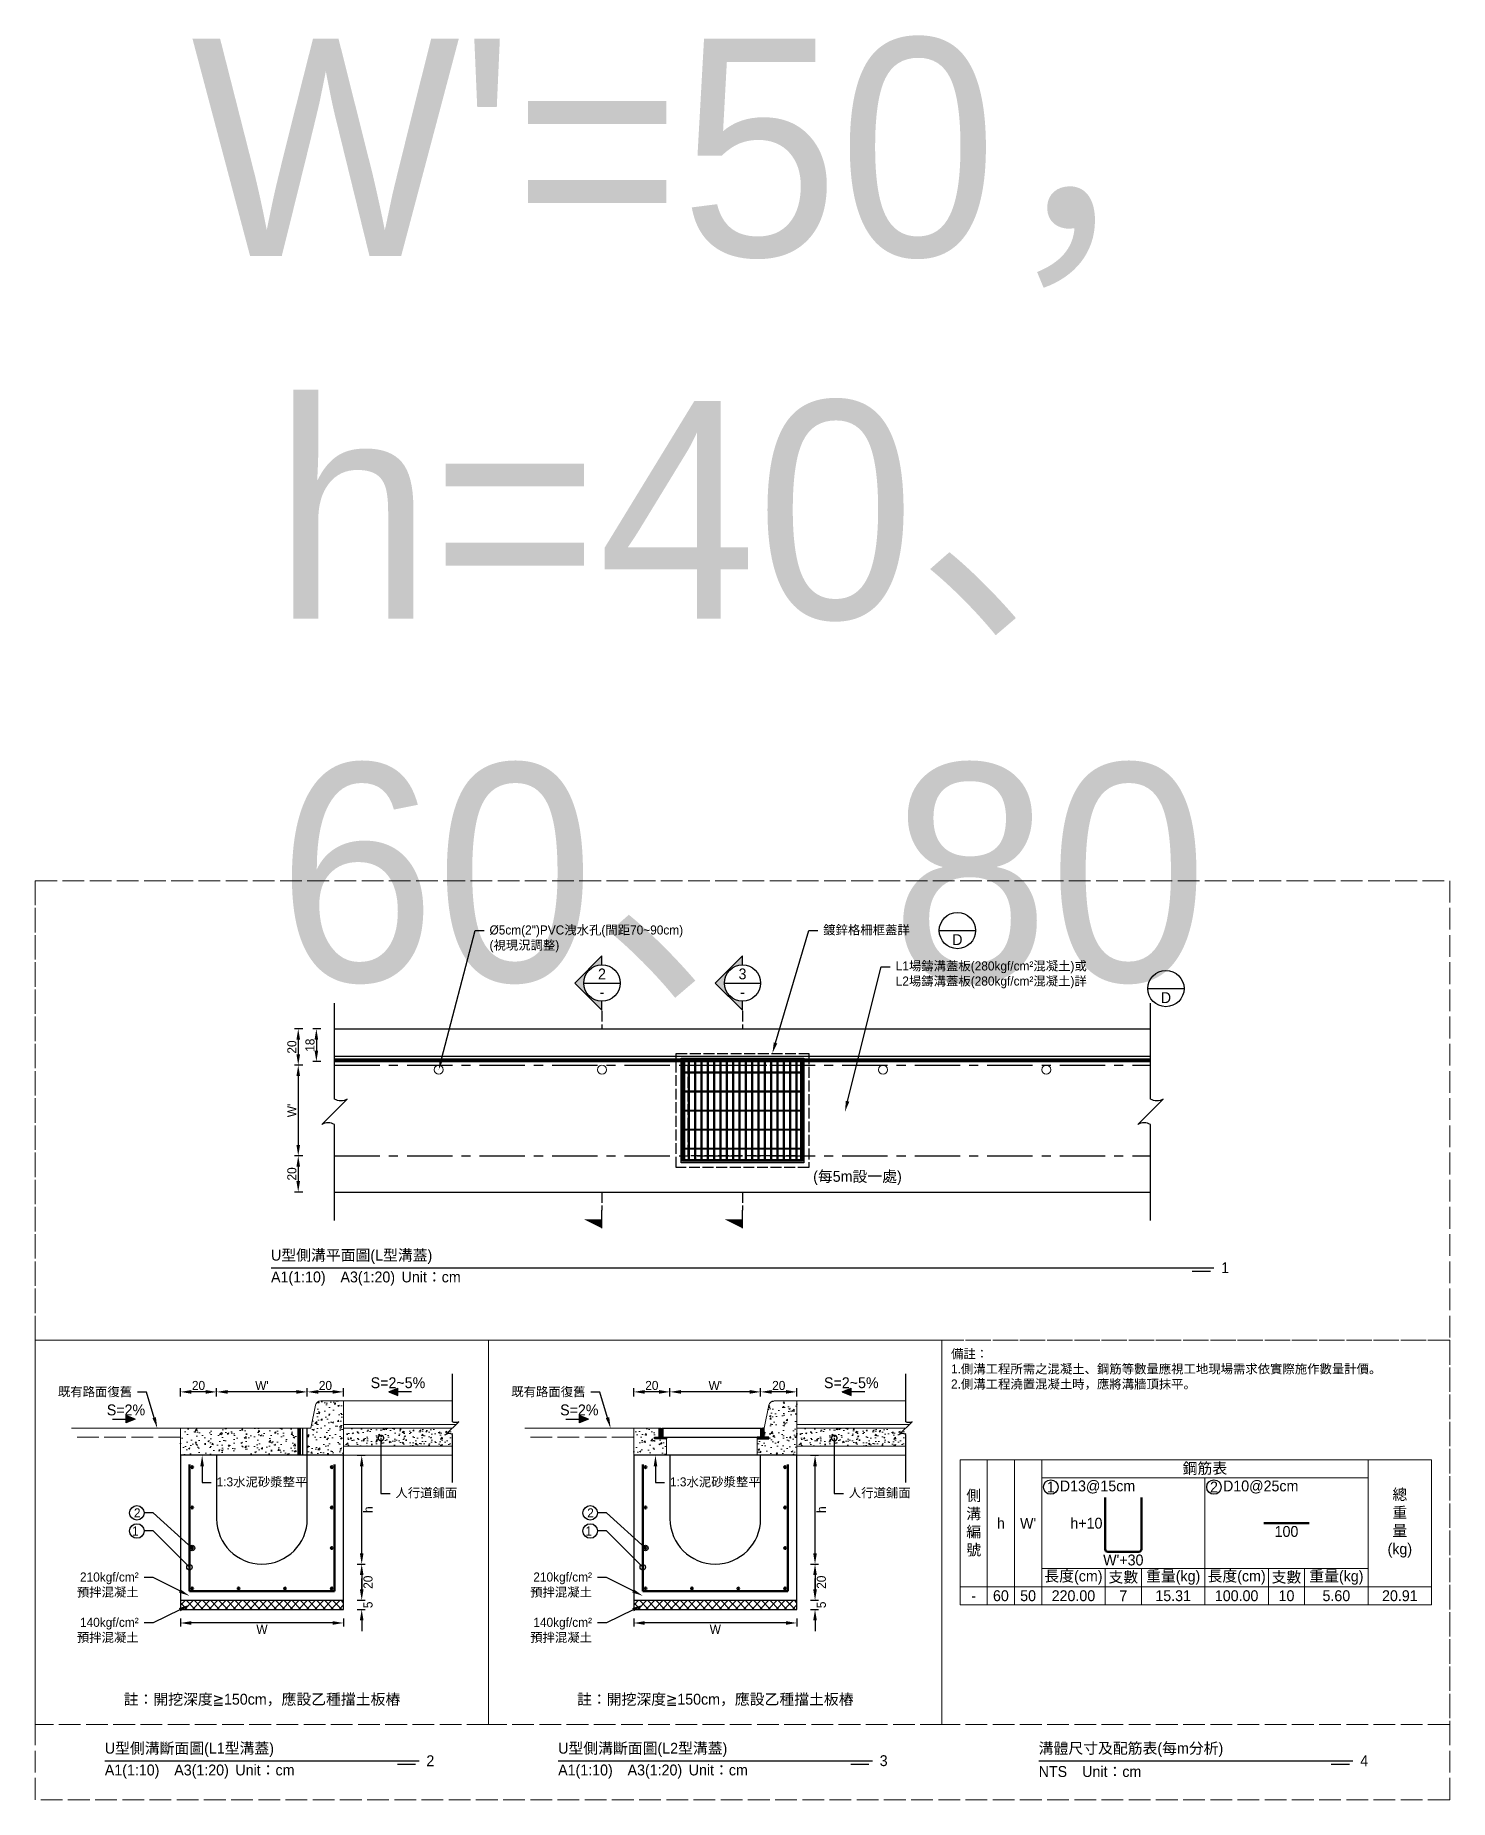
# Model space of a CAD drawing. Extents: x -8920 to 1950, y -2159 to 466.
# Drawn here: x -4850 to -4070, y -507 to 466 of the extents above; entities that cross this region are included whole.
import ezdxf
from ezdxf import colors
from ezdxf.entities.mleader import LeaderData, LeaderLine
from ezdxf.math import Vec2, Vec3

# ---------------------------------------------------------------- set-up
doc = ezdxf.new("R2010")
doc.units = 0
doc.header["$MEASUREMENT"] = 0
doc.linetypes.add('ACAD_ISO02W100', pattern=[15, 12, -3])
doc.linetypes.add('CENTERX2', pattern=[4, 2.5, -0.5, 0.5, -0.5])
for name, color, linetype, lineweight in [('一、1.基本-圖框', 7, 'Continuous', 20), ('二、1.繪圖-既有設施', 8, 'Continuous', 20), ('二、2.繪圖-施作項目', 181, 'Continuous', 30), ('二、3.繪圖-排水流向', 170, 'Continuous', 30), ('二、4.繪圖-設計鋪面', 40, 'Continuous', 20), ('二、5.繪圖-鋼筋', 60, 'Continuous', 50), ('二、6.繪圖-其他施作項目', 35, 'Continuous', 30)]:
    doc.layers.add(name, color=color, linetype=linetype, lineweight=lineweight)
doc.layers.add('一、4.基本-隱藏', color=9, linetype='ACAD_ISO02W100', lineweight=20, plot=False)
doc.layers.add('三、1.文字-說明文字', color=2, linetype='Continuous')
doc.layers.add('三、3.文字-註解文字', color=2, linetype='Continuous')
doc.styles.add('次圖名(詳圖)', font='MS PGothic.ttf', dxfattribs={"height": 6})
doc.styles.add('註解文字(詳圖)', font='MS PGothic.ttf', dxfattribs={"height": 5})
doc.dimstyles.new('註解文字(詳圖)', dxfattribs={"dimtxt": 5, "dimasz": 6, "dimexe": 2, "dimexo": 5, "dimgap": 1, "dimtad": 2, "dimzin": 0, "dimdsep": 46, "dimtxsty": '註解文字(詳圖)', "dimcen": 0.1, "dimclrd": 144, "dimclre": 144, "dimclrt": 256, "dimadec": 0, "dimazin": 0, "dimtfac": 1, "dimtofl": 0, "dimtmove": 0, "dimatfit": 3, "dimfxlon": 1, "dimtolj": 1, "dimtzin": 0, "dimlwd": -1, "dimlwe": -1, "dimarcsym": 1})
pattern_1 = [(45, (-5780.3608, 81.9043), (-2.65165, 2.65165), []), (45, (-5779.477, 81.9043), (-2.65165, 2.65165), []), (45, (-5778.593, 81.9043), (-2.65165, 2.65165), []), (45, (-5777.709, 81.9043), (-2.65165, 2.65165), [])]

msp = doc.modelspace()

# ---------------------------------------------------------------- texts
at = {"layer": '一、1.基本-圖框', "char_height": 6, "attachment_point": 5, "style": '註解文字(詳圖)'}
for s, width, insert in [('{\\fMS PGothic|b0|i0|c128|p34;鋼筋表}', 94.24964, (-4205, -324.5)), ('側溝編號', 12.98354, (-4332.5, -354.5)), ('{\\fMS PGothic|b0|i0|c128|p34;總重量(kg)}', 6, (-4097.5, -354.5)), ('{\\fMS PGothic|b0|i0|c128|p34;h}', 12.98354, (-4317.5, -354.5)), ("{\\fMS PGothic|b0|i0|c128|p34;W}'", 22.32258, (-4302.5, -354.5)), ('{\\fMS PGothic|b0|i0|c128|p34;長度(cm)}', 35.02324, (-4277.5, -384.5)), ('{\\fMS PGothic|b0|i0|c128|p34;支數}', 19.27354, (-4250, -384.5)), ('{\\fMS PGothic|b0|i0|c128|p34;重量(kg)}', 30.27214, (-4222.5, -384.5)), ('{\\fMS PGothic|b0|i0|c128|p34;長度(cm)}', 35.02324, (-4187.5, -384.5)), ('{\\fMS PGothic|b0|i0|c128|p34;支數}', 19.27354, (-4160, -384.5)), ('{\\fMS PGothic|b0|i0|c128|p34;重量(kg)}', 30.27214, (-4132.5, -384.5))]:
    msp.add_mtext_dynamic_manual_height_columns(s, width=width, gutter_width=30, heights=[0], dxfattribs=dict(at, insert=insert))
at = {"layer": '一、4.基本-隱藏', "insert": (-4460, 200), "char_height": 120, "attachment_point": 5, "style": '次圖名(詳圖)'}
msp.add_mtext_dynamic_manual_height_columns("{\\fMS PGothic|b0|i0|c128|p34;W}'{\\fMS PGothic|b0|i0|c128|p34;=}5{\\fMS PGothic|b0|i0|c128|p34;0，h=40、60、80}", width=698.49542, gutter_width=30, heights=[0], dxfattribs=at)
at = {"layer": '三、1.文字-說明文字', "style": '註解文字(詳圖)'}
for s, width, insert, char_height, attachment_point in [('{\\fMS PGothic|b0|i0|c128|p34;D}', 12.5857, (-4341.5, -32.5), 6, 5), ('{\\fMS PGothic|b0|i0|c128|p34;D}', 12.5857, (-4226.5, -64.5), 6, 5), ('{\\fMS PGothic|b0|i0|c128|p34;備註：\\P1.側溝工程所需之混凝土、鋼筋等數量應視工地現場需求依實際施作數量計價。\\P2.側溝工程澆置混凝土時，應將溝牆頂抹平。}', 249.57878, (-4345, -258.5), 5, 1)]:
    msp.add_mtext_dynamic_manual_height_columns(s, width=width, gutter_width=30, heights=[0], dxfattribs=dict(at, insert=insert, char_height=char_height, attachment_point=attachment_point))
at = {"layer": '三、3.文字-註解文字', "char_height": 6}
for s, width, gutter_width, insert, attachment_point, style in [('2', 6.60394, 25, (-4537.5, -51.443), 5, '註解文字(詳圖)'), ('3', 6.60394, 25, (-4460, -51.443), 5, '註解文字(詳圖)'), ('-', 6.60394, 25, (-4537.5, -61.443), 5, '註解文字(詳圖)'), ('-', 6.60394, 25, (-4460, -61.443), 5, '註解文字(詳圖)'), ('(每5m設一處)', 52.41253, 30, (-4396.595, -164.02), 5, '註解文字(詳圖)'), ('{\\fMS PGothic|b0|i0|c128|p34;U型側溝平面圖(}L{\\fMS PGothic|b0|i0|c128|p34;型溝蓋)}', 138.66243, 15, (-4720, -207.5), 4, '次圖名(詳圖)'), ('1', 3, 15, (-4196, -213.5), 4, '次圖名(詳圖)'), ('A1(1:10)\u3000A3(1:20){\\fMS PGothic|b0|i0|c128|p34;^IUnit：cm}', 136.03259, 15, (-4720, -219.5), 4, '次圖名(詳圖)'), ('D13@15cm', 6.06582, 30, (-4285, -334.5), 4, '註解文字(詳圖)'), ('{\\fMS PGothic|b0|i0|c128|p34;D1}0{\\fMS PGothic|b0|i0|c128|p34;@}25{\\fMS PGothic|b0|i0|c128|p34;cm}', 6.06582, 30, (-4195, -334.5), 4, '註解文字(詳圖)'), ('1', 8.38231, 30, (-4290, -334.5), 5, '註解文字(詳圖)'), ('2', 8.38231, 30, (-4200, -334.5), 5, '註解文字(詳圖)'), ('-', 9.06048, 30, (-4332.5, -394.5), 5, '註解文字(詳圖)'), ('60', 9.06048, 30, (-4317.5, -394.5), 5, '註解文字(詳圖)'), ('50', 9.06048, 30, (-4302.5, -394.5), 5, '註解文字(詳圖)'), ('220.00', 9.06048, 30, (-4277.5, -394.5), 5, '註解文字(詳圖)'), ('7', 9.06048, 30, (-4250, -394.5), 5, '註解文字(詳圖)'), ('15.31', 9.06048, 30, (-4222.5, -394.5), 5, '註解文字(詳圖)'), ('{\\fMS PGothic|b0|i0|c128|p34;100}.00', 9.06048, 30, (-4187.5, -394.5), 5, '註解文字(詳圖)'), ('10', 9.06048, 30, (-4160, -394.5), 5, '註解文字(詳圖)'), ('5.60', 9.06048, 30, (-4132.5, -394.5), 5, '註解文字(詳圖)'), ('20.91', 9.06048, 30, (-4097.5, -394.5), 5, '註解文字(詳圖)'), ('{\\fMS PGothic|b0|i0|c128|p34;註：開挖深度≧150cm，應設乙種擋土板樁}', 156.49231, 30, (-4725, -452), 5, '註解文字(詳圖)'), ('{\\fMS PGothic|b0|i0|c128|p34;註：開挖深度≧150cm，應設乙種擋土板樁}', 156.49231, 30, (-4475, -452), 5, '註解文字(詳圖)'), ('{\\fMS PGothic|b0|i0|c128|p34;U型側溝斷面圖(}L{\\fMS PGothic|b0|i0|c128|p34;1型溝蓋)}', 134.12151, 15, (-4811.66, -479.5), 4, '次圖名(詳圖)'), ('{\\fMS PGothic|b0|i0|c128|p34;U型側溝斷面圖(}L{\\fMS PGothic|b0|i0|c128|p34;2型溝蓋)}', 131.94411, 15, (-4561.66, -479.5), 4, '次圖名(詳圖)'), ('{\\fMS PGothic|b0|i0|c128|p34;溝體尺寸}及{\\fMS PGothic|b0|i0|c128|p34;配筋表(每m分析)}', 144.80097, 15, (-4296.66, -479.5), 4, '次圖名(詳圖)'), ('2', 3, 15, (-4634.34, -485.5), 4, '次圖名(詳圖)'), ('3', 3, 15, (-4384.34, -485.5), 4, '次圖名(詳圖)'), ('4', 3, 15, (-4119.34, -485.5), 4, '次圖名(詳圖)'), ('A1(1:10)\u3000A3(1:20){\\fMS PGothic|b0|i0|c128|p34;^IUnit：cm}', 136.03259, 15, (-4811.66, -491.5), 4, '次圖名(詳圖)'), ('A1(1:10)\u3000A3(1:20){\\fMS PGothic|b0|i0|c128|p34;^IUnit：cm}', 136.03259, 15, (-4561.66, -491.5), 4, '次圖名(詳圖)'), ('NTS{\\fMS PGothic|b0|i0|c128|p34;^IUnit：cm}', 136.03259, 15, (-4296.66, -491.5), 4, '次圖名(詳圖)')]:
    msp.add_mtext_dynamic_manual_height_columns(s, width=width, gutter_width=gutter_width, heights=[0], dxfattribs=dict(at, insert=insert, attachment_point=attachment_point, style=style))
at = {"layer": '二、3.繪圖-排水流向', "char_height": 6, "attachment_point": 5, "style": '註解文字(詳圖)'}
for s, insert in [('{\\fMS PGothic|b0|i0|c128|p34;S=2~5%}', (-4650, -277)), ('{\\fMS PGothic|b0|i0|c128|p34;S=2~5%}', (-4400, -277)), ('{\\fMS PGothic|b0|i0|c128|p34;S=2%}', (-4800, -292)), ('{\\fMS PGothic|b0|i0|c128|p34;S=2%}', (-4550, -292))]:
    msp.add_mtext_dynamic_manual_height_columns(s, width=10.17412, gutter_width=30, heights=[0], dxfattribs=dict(at, insert=insert))
at = {"layer": '二、5.繪圖-鋼筋', "char_height": 6, "style": '註解文字(詳圖)'}
for s, width, insert, attachment_point in [('h+10', 8.87231, (-4261.5, -354.5), 6), ('100', 3.56631, (-4160, -356), 2), ("{\\fMS PGothic|b0|i0|c128|p34;W}'+3{\\fMS PGothic|b0|i0|c128|p34;0}", 3.56631, (-4250, -371.75), 2)]:
    msp.add_mtext_dynamic_manual_height_columns(s, width=width, gutter_width=30, heights=[0], dxfattribs=dict(at, insert=insert, attachment_point=attachment_point))

# ---------------------------------------------------------------- blocks, each defined once
blk = doc.blocks.new('*D116')
at = {"layer": 'Defpoints', "color": 0, "transparency": 16777216}
for p in [(-4685, -81.75), (-4705, -101.75), (-4685, -101.75)]:
    blk.add_point(p, dxfattribs=at)
at = {"layer": '三、3.文字-註解文字', "color": 144, "transparency": 16777216}
for p, q in [((-4702.5, -81.75), (-4707, -81.75)), ((-4705, -87.75), (-4705, -95.75)), ((-4702.5, -101.75), (-4707, -101.75))]:
    blk.add_line(p, q, dxfattribs=at)
for points in [[(-4706, -87.75), (-4704, -87.75), (-4705, -81.75)], [(-4706, -95.75), (-4704, -95.75), (-4705, -101.75)]]:
    blk.add_solid(points, dxfattribs=at)
at = {"layer": '三、3.文字-註解文字', "transparency": 16777216, "insert": (-4708.5, -91.75), "char_height": 5, "attachment_point": 5, "rotation": 90, "style": '註解文字(詳圖)'}
blk.add_mtext('\\A1;20', dxfattribs=at)
blk = doc.blocks.new('*D117')
at = {"layer": 'Defpoints', "color": 0, "transparency": 16777216}
for p in [(-4685, -101.75), (-4705, -151.75), (-4685, -151.75)]:
    blk.add_point(p, dxfattribs=at)
at = {"layer": '三、3.文字-註解文字', "color": 144, "transparency": 16777216}
for p, q in [((-4702.5, -101.75), (-4707, -101.75)), ((-4705, -107.75), (-4705, -145.75)), ((-4702.5, -151.75), (-4707, -151.75))]:
    blk.add_line(p, q, dxfattribs=at)
for points in [[(-4706, -107.75), (-4704, -107.75), (-4705, -101.75)], [(-4706, -145.75), (-4704, -145.75), (-4705, -151.75)]]:
    blk.add_solid(points, dxfattribs=at)
at = {"layer": '三、3.文字-註解文字', "transparency": 16777216, "insert": (-4708.5, -126.75), "char_height": 5, "attachment_point": 5, "rotation": 90, "style": '註解文字(詳圖)'}
blk.add_mtext("\\A1;W'", dxfattribs=at)
blk = doc.blocks.new('*D118')
at = {"layer": 'Defpoints', "color": 0, "transparency": 16777216}
for p in [(-4685, -151.75), (-4705, -171.75), (-4685, -171.75)]:
    blk.add_point(p, dxfattribs=at)
at = {"layer": '三、3.文字-註解文字', "color": 144, "transparency": 16777216}
for p, q in [((-4702.5, -151.75), (-4707, -151.75)), ((-4705, -157.75), (-4705, -165.75)), ((-4702.5, -171.75), (-4707, -171.75))]:
    blk.add_line(p, q, dxfattribs=at)
for points in [[(-4706, -157.75), (-4704, -157.75), (-4705, -151.75)], [(-4706, -165.75), (-4704, -165.75), (-4705, -171.75)]]:
    blk.add_solid(points, dxfattribs=at)
at = {"layer": '三、3.文字-註解文字', "transparency": 16777216, "insert": (-4708.5, -161.75), "char_height": 5, "attachment_point": 5, "rotation": 90, "style": '註解文字(詳圖)'}
blk.add_mtext('\\A1;20', dxfattribs=at)
blk = doc.blocks.new('*D119')
at = {"layer": 'Defpoints', "color": 0, "transparency": 16777216}
for p in [(-4750, -282), (-4750, -317), (-4700, -317)]:
    blk.add_point(p, dxfattribs=at)
at = {"layer": '三、3.文字-註解文字', "color": 144, "transparency": 16777216}
for p, q in [((-4750, -284.5), (-4750, -280)), ((-4706, -282), (-4744, -282)), ((-4700, -284.5), (-4700, -280))]:
    blk.add_line(p, q, dxfattribs=at)
for points in [[(-4744, -281), (-4744, -283), (-4750, -282)], [(-4706, -281), (-4706, -283), (-4700, -282)]]:
    blk.add_solid(points, dxfattribs=at)
at = {"layer": '三、3.文字-註解文字', "transparency": 16777216, "insert": (-4725, -278.5), "char_height": 5, "attachment_point": 5, "style": '註解文字(詳圖)'}
blk.add_mtext("\\A1;W'", dxfattribs=at)
blk = doc.blocks.new('*D120')
at = {"layer": 'Defpoints', "color": 0, "transparency": 16777216}
for p in [(-4770, -282), (-4770, -317), (-4750, -317)]:
    blk.add_point(p, dxfattribs=at)
at = {"layer": '三、3.文字-註解文字', "color": 144, "transparency": 16777216}
for p, q in [((-4770, -284.5), (-4770, -280)), ((-4756, -282), (-4764, -282)), ((-4750, -284.5), (-4750, -280))]:
    blk.add_line(p, q, dxfattribs=at)
for points in [[(-4764, -281), (-4764, -283), (-4770, -282)], [(-4756, -281), (-4756, -283), (-4750, -282)]]:
    blk.add_solid(points, dxfattribs=at)
at = {"layer": '三、3.文字-註解文字', "transparency": 16777216, "insert": (-4760, -278.5), "char_height": 5, "attachment_point": 5, "style": '註解文字(詳圖)'}
blk.add_mtext('\\A1;20', dxfattribs=at)
blk = doc.blocks.new('*D121')
at = {"layer": 'Defpoints', "color": 0, "transparency": 16777216}
for p in [(-4500, -282), (-4500, -317), (-4450, -317)]:
    blk.add_point(p, dxfattribs=at)
at = {"layer": '三、3.文字-註解文字', "color": 144, "transparency": 16777216}
for p, q in [((-4500, -284.5), (-4500, -280)), ((-4456, -282), (-4494, -282)), ((-4450, -284.5), (-4450, -280))]:
    blk.add_line(p, q, dxfattribs=at)
for points in [[(-4494, -281), (-4494, -283), (-4500, -282)], [(-4456, -281), (-4456, -283), (-4450, -282)]]:
    blk.add_solid(points, dxfattribs=at)
at = {"layer": '三、3.文字-註解文字', "transparency": 16777216, "insert": (-4475, -278.5), "char_height": 5, "attachment_point": 5, "style": '註解文字(詳圖)'}
blk.add_mtext("\\A1;W'", dxfattribs=at)
blk = doc.blocks.new('*D122')
at = {"layer": 'Defpoints', "color": 0, "transparency": 16777216}
for p in [(-4520, -282), (-4520, -317), (-4500, -317)]:
    blk.add_point(p, dxfattribs=at)
at = {"layer": '三、3.文字-註解文字', "color": 144, "transparency": 16777216}
for p, q in [((-4520, -284.5), (-4520, -280)), ((-4506, -282), (-4514, -282)), ((-4500, -284.5), (-4500, -280))]:
    blk.add_line(p, q, dxfattribs=at)
for points in [[(-4514, -281), (-4514, -283), (-4520, -282)], [(-4506, -281), (-4506, -283), (-4500, -282)]]:
    blk.add_solid(points, dxfattribs=at)
at = {"layer": '三、3.文字-註解文字', "transparency": 16777216, "insert": (-4510, -278.5), "char_height": 5, "attachment_point": 5, "style": '註解文字(詳圖)'}
blk.add_mtext('\\A1;20', dxfattribs=at)
blk = doc.blocks.new('*D123')
at = {"layer": 'Defpoints', "color": 0, "transparency": 16777216}
for p in [(-4475, -317), (-4420, -317), (-4475, -377)]:
    blk.add_point(p, dxfattribs=at)
at = {"layer": '三、3.文字-註解文字', "color": 144, "transparency": 16777216}
for p, q in [((-4422.5, -317), (-4418, -317)), ((-4420, -371), (-4420, -323)), ((-4422.5, -377), (-4418, -377))]:
    blk.add_line(p, q, dxfattribs=at)
for points in [[(-4421, -323), (-4419, -323), (-4420, -317)], [(-4421, -371), (-4419, -371), (-4420, -377)]]:
    blk.add_solid(points, dxfattribs=at)
at = {"layer": '三、3.文字-註解文字', "transparency": 16777216, "insert": (-4416.5, -347), "char_height": 5, "attachment_point": 5, "rotation": 90, "style": '註解文字(詳圖)'}
blk.add_mtext('\\A1;h', dxfattribs=at)
blk = doc.blocks.new('*D124')
at = {"layer": 'Defpoints', "color": 0, "transparency": 16777216}
for p in [(-4475, -377), (-4475, -397), (-4420, -397)]:
    blk.add_point(p, dxfattribs=at)
at = {"layer": '三、3.文字-註解文字', "color": 144, "transparency": 16777216}
for p, q in [((-4422.5, -377), (-4418, -377)), ((-4420, -383), (-4420, -391)), ((-4422.5, -397), (-4418, -397))]:
    blk.add_line(p, q, dxfattribs=at)
for points in [[(-4421, -383), (-4419, -383), (-4420, -377)], [(-4421, -391), (-4419, -391), (-4420, -397)]]:
    blk.add_solid(points, dxfattribs=at)
at = {"layer": '三、3.文字-註解文字', "transparency": 16777216, "insert": (-4416.5, -387), "char_height": 5, "attachment_point": 5, "rotation": 90, "style": '註解文字(詳圖)'}
blk.add_mtext('\\A1;20', dxfattribs=at)
blk = doc.blocks.new('*D125')
at = {"layer": 'Defpoints', "color": 0, "transparency": 16777216}
for p in [(-4475, -397), (-4475, -402), (-4420, -402)]:
    blk.add_point(p, dxfattribs=at)
at = {"layer": '三、3.文字-註解文字', "color": 144, "transparency": 16777216}
for p, q in [((-4420, -391), (-4420, -385)), ((-4422.5, -397), (-4418, -397)), ((-4422.5, -402), (-4418, -402)), ((-4420, -408), (-4420, -414))]:
    blk.add_line(p, q, dxfattribs=at)
for points in [[(-4421, -391), (-4419, -391), (-4420, -397)], [(-4421, -408), (-4419, -408), (-4420, -402)]]:
    blk.add_solid(points, dxfattribs=at)
at = {"layer": '三、3.文字-註解文字', "transparency": 16777216, "insert": (-4416.5, -399.5), "char_height": 5, "attachment_point": 5, "rotation": 90, "style": '註解文字(詳圖)'}
blk.add_mtext('\\A1;5', dxfattribs=at)
blk = doc.blocks.new('*D126')
at = {"layer": 'Defpoints', "color": 0, "transparency": 16777216}
for p in [(-4520, -402), (-4430, -402), (-4520, -409.5)]:
    blk.add_point(p, dxfattribs=at)
at = {"layer": '三、3.文字-註解文字', "color": 144, "transparency": 16777216}
for p, q in [((-4520, -407), (-4520, -411.5)), ((-4430, -407), (-4430, -411.5)), ((-4436, -409.5), (-4514, -409.5))]:
    blk.add_line(p, q, dxfattribs=at)
for points in [[(-4514, -408.5), (-4514, -410.5), (-4520, -409.5)], [(-4436, -408.5), (-4436, -410.5), (-4430, -409.5)]]:
    blk.add_solid(points, dxfattribs=at)
at = {"layer": '三、3.文字-註解文字', "transparency": 16777216, "insert": (-4475, -413), "char_height": 5, "attachment_point": 5, "style": '註解文字(詳圖)'}
blk.add_mtext('\\A1;W', dxfattribs=at)
blk = doc.blocks.new('_Small')
at = {"color": 0, "linetype": 'ByBlock', "lineweight": -2}
blk.add_circle((0, 0), 0.25, dxfattribs=at)
blk = doc.blocks.new('排水流向')
at = {"layer": '二、3.繪圖-排水流向'}
h = blk.add_hatch(color=256, dxfattribs=at)
h.dxf.hatch_style = 1
h.paths.add_polyline_path([(0, 1), (0, -1), (2.5, 0)])
for points in [[(-3.75, 0), (0, 0)], [(0, 1), (0, -1)], [(2.5, 0), (0, 1)], [(2.5, 0), (0, -1)]]:
    blk.add_lwpolyline(points, dxfattribs=at)
blk = doc.blocks.new('*D137')
at = {"layer": 'Defpoints', "color": 0, "transparency": 16777216}
for p in [(-4685, -81.75), (-4695, -99.75), (-4685, -99.75)]:
    blk.add_point(p, dxfattribs=at)
at = {"layer": '三、3.文字-註解文字', "color": 144, "transparency": 16777216}
for p, q in [((-4692.5, -81.75), (-4697, -81.75)), ((-4695, -87.75), (-4695, -93.75)), ((-4692.5, -99.75), (-4697, -99.75))]:
    blk.add_line(p, q, dxfattribs=at)
for points in [[(-4696, -87.75), (-4694, -87.75), (-4695, -81.75)], [(-4696, -93.75), (-4694, -93.75), (-4695, -99.75)]]:
    blk.add_solid(points, dxfattribs=at)
at = {"layer": '三、3.文字-註解文字', "transparency": 16777216, "insert": (-4698.5, -90.75), "char_height": 5, "attachment_point": 5, "rotation": 90, "style": '註解文字(詳圖)'}
blk.add_mtext('\\A1;18', dxfattribs=at)
blk = doc.blocks.new('*D261')
at = {"layer": 'Defpoints', "color": 0, "transparency": 16777216}
for p in [(-4450, -282), (-4450, -317), (-4430, -317)]:
    blk.add_point(p, dxfattribs=at)
at = {"layer": '三、3.文字-註解文字', "color": 144, "transparency": 16777216}
for p, q in [((-4450, -284.5), (-4450, -280)), ((-4436, -282), (-4444, -282)), ((-4430, -284.5), (-4430, -280))]:
    blk.add_line(p, q, dxfattribs=at)
for points in [[(-4444, -281), (-4444, -283), (-4450, -282)], [(-4436, -281), (-4436, -283), (-4430, -282)]]:
    blk.add_solid(points, dxfattribs=at)
at = {"layer": '三、3.文字-註解文字', "transparency": 16777216, "insert": (-4440, -278.5), "char_height": 5, "attachment_point": 5, "style": '註解文字(詳圖)'}
blk.add_mtext('\\A1;20', dxfattribs=at)
blk = doc.blocks.new('*D262')
at = {"layer": 'Defpoints', "color": 0, "transparency": 16777216}
for p in [(-4700, -282), (-4700, -317), (-4680, -317)]:
    blk.add_point(p, dxfattribs=at)
at = {"layer": '三、3.文字-註解文字', "color": 144, "transparency": 16777216}
for p, q in [((-4700, -284.5), (-4700, -280)), ((-4686, -282), (-4694, -282)), ((-4680, -284.5), (-4680, -280))]:
    blk.add_line(p, q, dxfattribs=at)
for points in [[(-4694, -281), (-4694, -283), (-4700, -282)], [(-4686, -281), (-4686, -283), (-4680, -282)]]:
    blk.add_solid(points, dxfattribs=at)
at = {"layer": '三、3.文字-註解文字', "transparency": 16777216, "insert": (-4690, -278.5), "char_height": 5, "attachment_point": 5, "style": '註解文字(詳圖)'}
blk.add_mtext('\\A1;20', dxfattribs=at)
blk = doc.blocks.new('_DotSmall')
at = {"color": 0, "linetype": 'ByBlock', "const_width": 0.5}
blk.add_lwpolyline([(-0.0625, 0, 1), (0.0625, 0, 1)], format="xyb", close=True, dxfattribs=at)
blk = doc.blocks.new('*D311')
at = {"layer": 'Defpoints', "color": 0, "transparency": 16777216}
for p in [(-4725, -317), (-4670, -317), (-4725, -377)]:
    blk.add_point(p, dxfattribs=at)
at = {"layer": '三、3.文字-註解文字', "color": 144, "transparency": 16777216}
for p, q in [((-4672.5, -317), (-4668, -317)), ((-4670, -371), (-4670, -323)), ((-4672.5, -377), (-4668, -377))]:
    blk.add_line(p, q, dxfattribs=at)
for points in [[(-4671, -323), (-4669, -323), (-4670, -317)], [(-4671, -371), (-4669, -371), (-4670, -377)]]:
    blk.add_solid(points, dxfattribs=at)
at = {"layer": '三、3.文字-註解文字', "transparency": 16777216, "insert": (-4666.5, -347), "char_height": 5, "attachment_point": 5, "rotation": 90, "style": '註解文字(詳圖)'}
blk.add_mtext('\\A1;h', dxfattribs=at)
blk = doc.blocks.new('*D312')
at = {"layer": 'Defpoints', "color": 0, "transparency": 16777216}
for p in [(-4725, -377), (-4725, -397), (-4670, -397)]:
    blk.add_point(p, dxfattribs=at)
at = {"layer": '三、3.文字-註解文字', "color": 144, "transparency": 16777216}
for p, q in [((-4672.5, -377), (-4668, -377)), ((-4670, -383), (-4670, -391)), ((-4672.5, -397), (-4668, -397))]:
    blk.add_line(p, q, dxfattribs=at)
for points in [[(-4671, -383), (-4669, -383), (-4670, -377)], [(-4671, -391), (-4669, -391), (-4670, -397)]]:
    blk.add_solid(points, dxfattribs=at)
at = {"layer": '三、3.文字-註解文字', "transparency": 16777216, "insert": (-4666.5, -387), "char_height": 5, "attachment_point": 5, "rotation": 90, "style": '註解文字(詳圖)'}
blk.add_mtext('\\A1;20', dxfattribs=at)
blk = doc.blocks.new('*D313')
at = {"layer": 'Defpoints', "color": 0, "transparency": 16777216}
for p in [(-4725, -397), (-4725, -402), (-4670, -402)]:
    blk.add_point(p, dxfattribs=at)
at = {"layer": '三、3.文字-註解文字', "color": 144, "transparency": 16777216}
for p, q in [((-4670, -391), (-4670, -385)), ((-4672.5, -397), (-4668, -397)), ((-4672.5, -402), (-4668, -402)), ((-4670, -408), (-4670, -414))]:
    blk.add_line(p, q, dxfattribs=at)
for points in [[(-4671, -391), (-4669, -391), (-4670, -397)], [(-4671, -408), (-4669, -408), (-4670, -402)]]:
    blk.add_solid(points, dxfattribs=at)
at = {"layer": '三、3.文字-註解文字', "transparency": 16777216, "insert": (-4666.5, -399.5), "char_height": 5, "attachment_point": 5, "rotation": 90, "style": '註解文字(詳圖)'}
blk.add_mtext('\\A1;5', dxfattribs=at)
blk = doc.blocks.new('*D314')
at = {"layer": 'Defpoints', "color": 0, "transparency": 16777216}
for p in [(-4770, -402), (-4680, -402), (-4770, -409.5)]:
    blk.add_point(p, dxfattribs=at)
at = {"layer": '三、3.文字-註解文字', "color": 144, "transparency": 16777216}
for p, q in [((-4770, -407), (-4770, -411.5)), ((-4680, -407), (-4680, -411.5)), ((-4686, -409.5), (-4764, -409.5))]:
    blk.add_line(p, q, dxfattribs=at)
for points in [[(-4764, -408.5), (-4764, -410.5), (-4770, -409.5)], [(-4686, -408.5), (-4686, -410.5), (-4680, -409.5)]]:
    blk.add_solid(points, dxfattribs=at)
at = {"layer": '三、3.文字-註解文字', "transparency": 16777216, "insert": (-4725, -413), "char_height": 5, "attachment_point": 5, "style": '註解文字(詳圖)'}
blk.add_mtext('\\A1;W', dxfattribs=at)

# ---------------------------------------------------------------- dimensions: what is measured, and where the dimension line sits
at = {"layer": '三、3.文字-註解文字'}
for base, p1, p2, text, picture, middle in [((-4705, -101.75), (-4685, -81.75), (-4685, -101.75), '20', '*D116', (-4708.5, -91.75)), ((-4695, -99.75), (-4685, -81.75), (-4685, -99.75), '18', '*D137', (-4698.5, -90.75)), ((-4705, -151.75), (-4685, -101.75), (-4685, -151.75), "W'", '*D117', (-4708.5, -126.75)), ((-4705, -171.75), (-4685, -151.75), (-4685, -171.75), '20', '*D118', (-4708.5, -161.75)), ((-4670, -317), (-4725, -377), (-4725, -317), 'h', '*D311', (-4666.5, -347)), ((-4420, -317), (-4475, -377), (-4475, -317), 'h', '*D123', (-4416.5, -347)), ((-4670, -397), (-4725, -377), (-4725, -397), '20', '*D312', (-4666.5, -387)), ((-4420, -397), (-4475, -377), (-4475, -397), '20', '*D124', (-4416.5, -387)), ((-4670, -402), (-4725, -397), (-4725, -402), '5', '*D313', (-4666.5, -399.5)), ((-4420, -402), (-4475, -397), (-4475, -402), '5', '*D125', (-4416.5, -399.5))]:
    dim = msp.add_linear_dim(base=base, p1=p1, p2=p2, angle=90, text=text, dimstyle='註解文字(詳圖)', dxfattribs=at)
    dim.commit()
    dim.dimension.update_dxf_attribs({"geometry": picture, "text_midpoint": middle})
for base, p1, p2, text, picture, middle in [((-4770, -282), (-4750, -317), (-4770, -317), '20', '*D120', (-4760, -278.5)), ((-4750, -282), (-4700, -317), (-4750, -317), "W'", '*D119', (-4725, -278.5)), ((-4700, -282), (-4680, -317), (-4700, -317), '20', '*D262', (-4690, -278.5)), ((-4520, -282), (-4500, -317), (-4520, -317), '20', '*D122', (-4510, -278.5)), ((-4500, -282), (-4450, -317), (-4500, -317), "W'", '*D121', (-4475, -278.5)), ((-4450, -282), (-4430, -317), (-4450, -317), '20', '*D261', (-4440, -278.5)), ((-4770, -409.5), (-4680, -402), (-4770, -402), 'W', '*D314', (-4725, -413)), ((-4520, -409.5), (-4430, -402), (-4520, -402), 'W', '*D126', (-4475, -413))]:
    dim = msp.add_linear_dim(base=base, p1=p1, p2=p2, text=text, dimstyle='註解文字(詳圖)', dxfattribs=at)
    dim.commit()
    dim.dimension.update_dxf_attribs({"geometry": picture, "text_midpoint": middle})

# ---------------------------------------------------------------- hatches: boundary and pattern name
at = {"layer": '三、3.文字-註解文字'}
h = msp.add_hatch(color=256, dxfattribs=at)
h.dxf.hatch_style = 1
h.paths.add_polyline_path([(-4537.5, -41.443), (-4552.5, -56.443), (-4537.5, -71.443), (-4537.5, -66.443, -0.4142136), (-4547.5, -56.443, -0.4142136), (-4537.5, -46.443)])
h = msp.add_hatch(color=256, dxfattribs=at)
h.dxf.hatch_style = 1
h.paths.add_polyline_path([(-4460, -41.443), (-4475, -56.443), (-4460, -71.443), (-4460, -66.443, -0.4142136), (-4470, -56.443, -0.4142136), (-4460, -46.443)])
h = msp.add_hatch(color=256, dxfattribs=at)
h.dxf.hatch_style = 1
h.paths.add_polyline_path([(-4547.5, -186.75), (-4537.5, -191.75), (-4537.5, -186.75)])
h = msp.add_hatch(color=256, dxfattribs=at)
h.dxf.hatch_style = 1
h.paths.add_polyline_path([(-4470, -186.75), (-4460, -191.75), (-4460, -186.75)])
at = {"layer": '二、1.繪圖-既有設施'}
h = msp.add_hatch(dxfattribs=at)
h.set_pattern_fill('AR-CONC', color=256, scale=0.05)
h.set_pattern_definition([(50, (-3466.364, -1260.097), (9.109233, -0.796954), [0.9525, -10.4775]), (355, (-3466.364, -1260.097), (-1.76217, 9.55284), [0.762, -8.38203]), (100.45144, (-3465.605, -1260.164), (7.34706, 8.755888), [0.8095, -8.90451]), (46.1842, (-3466.364, -1257.557), (13.55395, -2.10212), [1.42875, -15.71625]), (96.6356, (-3465.234, -1257.732), (11.87021, 12.37131), [1.21425, -13.35678]), (351.1842, (-3466.364, -1257.557), (11.87021, 12.37131), [1.143, -12.57299]), (21, (-3465.094, -1258.192), (7.58072, -5.11326), [0.9525, -10.4775]), (326, (-3465.094, -1258.192), (3.0901, 9.2094), [0.762, -8.382]), (71.45144, (-3464.462, -1258.618), (10.67082, 4.09614), [0.8095, -8.904497]), (37.5, (-3466.3637, -1260.0972), (0.15443, 4.227752), [0, -8.2804, 0, -8.509, 0, -8.41375]), (7.5, (-3466.3637, -1260.097), (3.340983, 5.009029), [0, -4.8514, 0, -8.0899, 0, -3.20675]), (327.5, (-3469.1958, -1260.097), (6.77953, -0.286437), [0, -3.175, 0, -9.906, 0, -13.1445]), (317.5, (-3470.466, -1260.097), (7.40646, 1.271325), [0, -4.1275, 0, -6.5786, 0, -9.3345])])
h.paths.add_polyline_path([(-4770, -302), (-4770, -317), (-4705, -317), (-4705, -302)])
h.paths.add_polyline_path([(-4680, -302), (-4680, -287), (-4692.541, -287, 0.3575108), (-4695.482, -289.412), (-4698, -302), (-4700, -302), (-4700, -317), (-4680, -317)])
h = msp.add_hatch(dxfattribs=at)
h.set_pattern_fill('AR-CONC', color=256, scale=0.05)
h.set_pattern_definition([(50, (-3147.146, -1162.496), (9.109233, -0.796954), [0.9525, -10.4775]), (355, (-3147.146, -1162.496), (-1.76217, 9.55284), [0.762, -8.38203]), (100.45144, (-3146.387, -1162.562), (7.34706, 8.755888), [0.8095, -8.90451]), (46.1842, (-3147.146, -1159.956), (13.55395, -2.10212), [1.42875, -15.71625]), (96.6356, (-3146.016, -1160.131), (11.87021, 12.37131), [1.21425, -13.35678]), (351.1842, (-3147.146, -1159.956), (11.87021, 12.37131), [1.143, -12.57299]), (21, (-3145.876, -1160.591), (7.58072, -5.11326), [0.9525, -10.4775]), (326, (-3145.876, -1160.591), (3.0901, 9.2094), [0.762, -8.382]), (71.45144, (-3145.244, -1161.017), (10.67082, 4.09614), [0.8095, -8.904497]), (37.5, (-3147.1457, -1162.4956), (0.15443, 4.227752), [0, -8.2804, 0, -8.509, 0, -8.41375]), (7.5, (-3147.1457, -1162.4956), (3.340983, 5.009029), [0, -4.8514, 0, -8.0899, 0, -3.20675]), (327.5, (-3149.978, -1162.4956), (6.77953, -0.286437), [0, -3.175, 0, -9.906, 0, -13.1445]), (317.5, (-3151.248, -1162.4956), (7.40646, 1.271325), [0, -4.1275, 0, -6.5786, 0, -9.3345])])
h.paths.add_polyline_path([(-4520, -317), (-4502, -317), (-4502, -307.9), (-4508.5, -307.9), (-4508.5, -307), (-4505.9, -307), (-4505.9, -302), (-4520, -302)])
h.paths.add_polyline_path([(-4445.5, -307.9), (-4452, -307.9), (-4452, -317), (-4430, -317), (-4430, -302), (-4430, -287), (-4442.541, -287, 0.3575108), (-4445.482, -289.412), (-4448, -302), (-4448.1, -302), (-4448.1, -307), (-4445.5, -307)])
at = {"layer": '二、2.繪圖-施作項目'}
h = msp.add_hatch(dxfattribs=at)
h.set_pattern_fill('ANSI37', color=256)
h.set_pattern_definition([(45, (-4632.354, 330.6046), (-2.245064, 2.245064), []), (135, (-4632.354, 330.6046), (-2.245064, -2.245064), [])])
h.paths.add_polyline_path([(-4770, -397), (-4770, -402), (-4680, -402), (-4680, -397)])
h = msp.add_hatch(dxfattribs=at)
h.set_pattern_fill('ANSI37', color=256)
h.set_pattern_definition([(45, (-4382.354, 330.6046), (-2.245064, 2.245064), []), (135, (-4382.354, 330.6046), (-2.245064, -2.245064), [])])
h.paths.add_polyline_path([(-4520, -397), (-4520, -402), (-4430, -402), (-4430, -397)])
at = {"layer": '二、4.繪圖-設計鋪面'}
h = msp.add_hatch(dxfattribs=at)
h.set_pattern_fill('AR-CONC', color=256)
h.set_pattern_definition([(50, (-4814.145, 133.4644), (7.1726, -0.62752), [0.75, -8.25]), (355, (-4814.145, 133.4644), (-1.38751, 7.52192), [0.6, -6.6]), (100.4514, (-4813.547, 133.412), (5.78509, 6.8944), [0.6374, -7.01142]), (46.1842, (-4814.145, 135.464), (10.67241, -1.6552), [1.125, -12.375]), (96.6356, (-4813.256, 135.326), (9.34662, 9.74119), [0.9561, -10.51714]), (351.1842, (-4814.145, 135.464), (9.34662, 9.74119), [0.9, -9.9]), (21, (-4813.145, 134.9644), (5.96907, -4.02619), [0.75, -8.25]), (326, (-4813.145, 134.9644), (2.43315, 7.2515), [0.6, -6.6]), (71.4514, (-4812.6476, 134.629), (8.40222, 3.22531), [0.6374, -7.01142]), (37.5, (-4814.145, 133.4644), (0.121599, 3.328939), [0, -6.52, 0, -6.7, 0, -6.625]), (7.5, (-4814.145, 133.4644), (2.630695, 3.944117), [0, -3.82, 0, -6.37, 0, -2.525]), (327.5, (-4816.375, 133.4644), (5.338224, -0.225549), [0, -2.5, 0, -7.8, 0, -10.35]), (317.5, (-4817.375, 133.4644), (5.83186, 1.00105), [0, -3.25, 0, -5.18, 0, -7.35])])
h.paths.add_polyline_path([(-4620, -302), (-4680, -302), (-4680, -309.5), (-4670, -309.5), (-4670, -312), (-4620, -312)])
h.paths.add_polyline_path([(-4670, -309.5), (-4680, -309.5), (-4680, -312), (-4670, -312)], flags=17)
h = msp.add_hatch(dxfattribs=at)
h.set_pattern_fill('AR-CONC', color=256)
h.set_pattern_definition([(50, (-4564.145, 133.4644), (7.1726, -0.62752), [0.75, -8.25]), (355, (-4564.145, 133.4644), (-1.38751, 7.52192), [0.6, -6.6]), (100.4514, (-4563.547, 133.412), (5.78509, 6.8944), [0.6374, -7.01142]), (46.1842, (-4564.145, 135.464), (10.67241, -1.6552), [1.125, -12.375]), (96.6356, (-4563.256, 135.326), (9.34662, 9.74119), [0.9561, -10.51714]), (351.1842, (-4564.145, 135.464), (9.34662, 9.74119), [0.9, -9.9]), (21, (-4563.145, 134.9644), (5.96907, -4.02619), [0.75, -8.25]), (326, (-4563.145, 134.9644), (2.43315, 7.2515), [0.6, -6.6]), (71.4514, (-4562.6476, 134.629), (8.40222, 3.22531), [0.6374, -7.01142]), (37.5, (-4564.145, 133.4644), (0.121599, 3.328939), [0, -6.52, 0, -6.7, 0, -6.625]), (7.5, (-4564.145, 133.4644), (2.630695, 3.944117), [0, -3.82, 0, -6.37, 0, -2.525]), (327.5, (-4566.375, 133.4644), (5.338224, -0.225549), [0, -2.5, 0, -7.8, 0, -10.35]), (317.5, (-4567.375, 133.4644), (5.83186, 1.00105), [0, -3.25, 0, -5.18, 0, -7.35])])
h.paths.add_polyline_path([(-4370, -302), (-4430, -302), (-4430, -309.5), (-4420, -309.5), (-4420, -312), (-4370, -312)])
h.paths.add_polyline_path([(-4420, -309.5), (-4430, -309.5), (-4430, -312), (-4420, -312)], flags=17)
at = {"layer": '二、5.繪圖-鋼筋'}
h = msp.add_hatch(color=256, dxfattribs=at)
h.dxf.hatch_style = 1
h.paths.add_polyline_path([(-4763, -323.5, 1), (-4764, -323.5, 1)])
h = msp.add_hatch(color=256, dxfattribs=at)
h.dxf.hatch_style = 1
h.paths.add_polyline_path([(-4686, -323.5, 1), (-4687, -323.5, 1)])
h = msp.add_hatch(color=256, dxfattribs=at)
h.dxf.hatch_style = 1
h.paths.add_polyline_path([(-4513, -323.5, 1), (-4514, -323.5, 1)])
h = msp.add_hatch(color=256, dxfattribs=at)
h.dxf.hatch_style = 1
h.paths.add_polyline_path([(-4436, -323.5, 1), (-4437, -323.5, 1)])
h = msp.add_hatch(color=256, dxfattribs=at)
h.dxf.hatch_style = 1
h.paths.add_polyline_path([(-4763, -345.83, 1), (-4764, -345.83, 1)])
h = msp.add_hatch(color=256, dxfattribs=at)
h.dxf.hatch_style = 1
h.paths.add_polyline_path([(-4686, -345.83, 1), (-4687, -345.83, 1)])
h = msp.add_hatch(color=256, dxfattribs=at)
h.dxf.hatch_style = 1
h.paths.add_polyline_path([(-4513, -345.83, 1), (-4514, -345.83, 1)])
h = msp.add_hatch(color=256, dxfattribs=at)
h.dxf.hatch_style = 1
h.paths.add_polyline_path([(-4436, -345.83, 1), (-4437, -345.83, 1)])
h = msp.add_hatch(color=256, dxfattribs=at)
h.dxf.hatch_style = 1
h.paths.add_polyline_path([(-4763, -368.16, 1), (-4764, -368.16, 1)])
h = msp.add_hatch(color=256, dxfattribs=at)
h.dxf.hatch_style = 1
h.paths.add_polyline_path([(-4686, -368.16, 1), (-4687, -368.16, 1)])
h = msp.add_hatch(color=256, dxfattribs=at)
h.dxf.hatch_style = 1
h.paths.add_polyline_path([(-4513, -368.16, 1), (-4514, -368.16, 1)])
h = msp.add_hatch(color=256, dxfattribs=at)
h.dxf.hatch_style = 1
h.paths.add_polyline_path([(-4436, -368.16, 1), (-4437, -368.16, 1)])
h = msp.add_hatch(color=256, dxfattribs=at)
h.dxf.hatch_style = 1
h.paths.add_polyline_path([(-4763, -390.5, 1), (-4764, -390.5, 1)])
h = msp.add_hatch(color=256, dxfattribs=at)
h.dxf.hatch_style = 1
h.paths.add_polyline_path([(-4737.4, -390.5, 1), (-4738.4, -390.5, 1)])
h = msp.add_hatch(color=256, dxfattribs=at)
h.dxf.hatch_style = 1
h.paths.add_polyline_path([(-4711.8, -390.5, 1), (-4712.8, -390.5, 1)])
h = msp.add_hatch(color=256, dxfattribs=at)
h.dxf.hatch_style = 1
h.paths.add_polyline_path([(-4686, -390.5, 1), (-4687, -390.5, 1)])
h = msp.add_hatch(color=256, dxfattribs=at)
h.dxf.hatch_style = 1
h.paths.add_polyline_path([(-4513, -390.5, 1), (-4514, -390.5, 1)])
h = msp.add_hatch(color=256, dxfattribs=at)
h.dxf.hatch_style = 1
h.paths.add_polyline_path([(-4487.4, -390.5, 1), (-4488.4, -390.5, 1)])
h = msp.add_hatch(color=256, dxfattribs=at)
h.dxf.hatch_style = 1
h.paths.add_polyline_path([(-4461.8, -390.5, 1), (-4462.8, -390.5, 1)])
h = msp.add_hatch(color=256, dxfattribs=at)
h.dxf.hatch_style = 1
h.paths.add_polyline_path([(-4436, -390.5, 1), (-4437, -390.5, 1)])
at = {"layer": '二、6.繪圖-其他施作項目'}
h = msp.add_hatch(color=256, dxfattribs=at)
h.dxf.hatch_style = 1
h.paths.add_polyline_path([(-4493.9, -155.65), (-4426.1, -155.65), (-4426.1, -97.85), (-4493.9, -97.85)])
h.paths.add_polyline_path([(-4493, -154.75), (-4427, -154.75), (-4427, -98.75), (-4493, -98.75)], flags=16)
h = msp.add_hatch(dxfattribs=at)
h.set_pattern_fill('ANSI34', color=256, scale=5)
h.set_pattern_definition(pattern_1)
h.paths.add_polyline_path([(-4428, -105.5), (-4492, -105.5), (-4492, -106), (-4428, -106)])
h = msp.add_hatch(dxfattribs=at)
h.set_pattern_fill('ANSI34', color=256, scale=5)
h.set_pattern_definition(pattern_1)
h.paths.add_polyline_path([(-4428, -116), (-4492, -116), (-4492, -116.5), (-4428, -116.5)])
h = msp.add_hatch(dxfattribs=at)
h.set_pattern_fill('ANSI34', color=256, scale=5)
h.set_pattern_definition(pattern_1)
h.paths.add_polyline_path([(-4428, -126.5), (-4492, -126.5), (-4492, -127), (-4428, -127)])
h = msp.add_hatch(dxfattribs=at)
h.set_pattern_fill('ANSI34', color=256, scale=5)
h.set_pattern_definition(pattern_1)
h.paths.add_polyline_path([(-4428, -137), (-4492, -137), (-4492, -137.5), (-4428, -137.5)])
h = msp.add_hatch(dxfattribs=at)
h.set_pattern_fill('ANSI34', color=256, scale=5)
h.set_pattern_definition(pattern_1)
h.paths.add_polyline_path([(-4428, -147.5), (-4492, -147.5), (-4492, -148), (-4428, -148)])
h = msp.add_hatch(dxfattribs=at)
h.set_pattern_fill('ANSI31', color=256, scale=0.1)
h.set_pattern_definition([(45, (-3277.16578, -1322.52732), (-0.2245064, 0.2245064), [])])
h.paths.add_polyline_path([(-4505, -302), (-4505.9, -302), (-4505.9, -307), (-4508.5, -307), (-4508.5, -307.9), (-4502, -307.9), (-4502, -307), (-4505, -307)])
h.paths.add_polyline_path([(-4449, -307), (-4452, -307), (-4452, -307.9), (-4445.5, -307.9), (-4445.5, -307), (-4448.1, -307), (-4448.1, -302), (-4449, -302)])

# ---------------------------------------------------------------- linework, layer by layer
at = {"layer": '一、1.基本-圖框'}
for points in [[(-4340, -389.5), (-4325, -389.5), (-4325, -319.5), (-4340, -319.5)], [(-4325, -389.5), (-4310, -389.5), (-4310, -319.5), (-4325, -319.5)], [(-4310, -389.5), (-4295, -389.5), (-4295, -319.5), (-4310, -319.5)], [(-4295, -329.5), (-4115, -329.5), (-4115, -319.5), (-4295, -319.5)], [(-4080, -389.5), (-4115, -389.5), (-4115, -319.5), (-4080, -319.5)], [(-4295, -329.5), (-4205, -329.5), (-4205, -379.5), (-4295, -379.5)], [(-4205, -329.5), (-4115, -329.5), (-4115, -379.5), (-4205, -379.5)], [(-4295, -379.5), (-4260, -379.5), (-4260, -389.5), (-4295, -389.5)], [(-4260, -379.5), (-4240, -379.5), (-4240, -389.5), (-4260, -389.5)], [(-4240, -379.5), (-4205, -379.5), (-4205, -389.5), (-4240, -389.5)], [(-4205, -379.5), (-4170, -379.5), (-4170, -389.5), (-4205, -389.5)], [(-4170, -379.5), (-4150, -379.5), (-4150, -389.5), (-4170, -389.5)], [(-4150, -379.5), (-4115, -379.5), (-4115, -389.5), (-4150, -389.5)], [(-4340, -389.5), (-4325, -389.5), (-4325, -399.5), (-4340, -399.5)], [(-4325, -389.5), (-4310, -389.5), (-4310, -399.5), (-4325, -399.5)], [(-4310, -389.5), (-4295, -389.5), (-4295, -399.5), (-4310, -399.5)], [(-4295, -389.5), (-4260, -389.5), (-4260, -399.5), (-4295, -399.5)], [(-4260, -389.5), (-4240, -389.5), (-4240, -399.5), (-4260, -399.5)], [(-4240, -389.5), (-4205, -389.5), (-4205, -399.5), (-4240, -399.5)], [(-4205, -389.5), (-4170, -389.5), (-4170, -399.5), (-4205, -399.5)], [(-4170, -389.5), (-4150, -389.5), (-4150, -399.5), (-4170, -399.5)], [(-4150, -389.5), (-4115, -389.5), (-4115, -399.5), (-4150, -399.5)], [(-4115, -389.5), (-4080, -389.5), (-4080, -399.5), (-4115, -399.5)]]:
    msp.add_lwpolyline(points, close=True, dxfattribs=at)
at = {"layer": '一、4.基本-隱藏'}
for points in [[(-4850, 0), (-4070, 0), (-4070, -253.5), (-4850, -253.5)], [(-4850, 0), (-4070, 0), (-4070, -507), (-4850, -507)], [(-4850, 0), (-4070, 0), (-4070, -507), (-4850, -507)], [(-4850, -253.5), (-4600, -253.5), (-4600, -465.5), (-4850, -465.5)], [(-4600, -253.5), (-4350, -253.5), (-4350, -465.5), (-4600, -465.5)], [(-4350, -253.5), (-4070, -253.5), (-4070, -465.5), (-4350, -465.5)]]:
    msp.add_lwpolyline(points, close=True, dxfattribs=at)
at = {"layer": '三、3.文字-註解文字'}
for points in [[(-4351.5, -27.5), (-4331.5, -27.5)], [(-4537.5, -46.443), (-4537.5, -41.443), (-4552.5, -56.443), (-4537.5, -71.443), (-4537.5, -66.443)], [(-4460, -46.443), (-4460, -41.443), (-4475, -56.443), (-4460, -71.443), (-4460, -66.443)], [(-4547.5, -56.443), (-4527.5, -56.443)], [(-4470, -56.443), (-4450, -56.443)], [(-4236.5, -59.5), (-4216.5, -59.5)], [(-4537.5, -191.75), (-4537.5, -181.75)], [(-4460, -191.75), (-4460, -181.75)], [(-4720, -213.5), (-4200, -213.5)], [(-4202, -215.5), (-4212, -215.5)], [(-4811.66, -485.5), (-4638.34, -485.5)], [(-4561.66, -485.5), (-4388.34, -485.5)], [(-4296.66, -485.5), (-4123.34, -485.5)], [(-4640.34, -487.5), (-4650.34, -487.5)], [(-4390.34, -487.5), (-4400.34, -487.5)], [(-4125.34, -487.5), (-4135.34, -487.5)]]:
    msp.add_lwpolyline(points, dxfattribs=at)
for points in [[(-4685, -187.5), (-4685, -134.571, 0.2828427), (-4692.071, -134.571), (-4677.929, -120.429, -0.2828427), (-4685, -120.429), (-4685, -67.5)], [(-4235, -187.5), (-4235, -134.571, 0.2828427), (-4242.071, -134.571), (-4227.929, -120.429, -0.2828427), (-4235, -120.429), (-4235, -67.5)], [(-4620, -332), (-4620, -305.536, 0.2828427), (-4623.536, -305.536), (-4616.464, -298.464, -0.2828427), (-4620, -298.464), (-4620, -272)], [(-4370, -332), (-4370, -305.536, 0.2828427), (-4373.536, -305.536), (-4366.464, -298.464, -0.2828427), (-4370, -298.464), (-4370, -272)]]:
    msp.add_lwpolyline(points, format="xyb", dxfattribs=at)
at = {"layer": '三、3.文字-註解文字', "linetype": 'ACAD_ISO02W100', "ltscale": 0.5}
for points in [[(-4537.5, -71.75), (-4537.5, -81.75)], [(-4460, -71.75), (-4460, -81.75)], [(-4537.5, -171.75), (-4537.5, -181.75)], [(-4460, -171.75), (-4460, -181.75)]]:
    msp.add_lwpolyline(points, dxfattribs=at)
at = {"layer": '三、3.文字-註解文字'}
for centre, radius in [((-4341.5, -27.5), 10), ((-4537.5, -56.443), 10), ((-4460, -56.443), 10), ((-4226.5, -59.5), 10), ((-4290, -334.5), 4), ((-4200, -334.5), 4), ((-4794, -348.75), 4), ((-4544, -348.75), 4), ((-4794, -358.75), 4), ((-4544, -358.75), 4)]:
    msp.add_circle(centre, radius, dxfattribs=at)
at = {"layer": '二、1.繪圖-既有設施'}
msp.add_lwpolyline([(-4770, -317), (-4680, -317), (-4680, -302), (-4680, -287), (-4692.541, -287, 0.3575108), (-4695.482, -289.412), (-4698, -302), (-4770, -302)], format="xyb", close=True, dxfattribs=at)
msp.add_lwpolyline([(-4430, -287), (-4442.541, -287, 0.3575108), (-4445.482, -289.412), (-4448, -302), (-4448.1, -302)], format="xyb", dxfattribs=at)
for points in [[(-4430, -302), (-4430, -287)], [(-4502, -307), (-4502, -317), (-4520, -317), (-4520, -302), (-4505.9, -302)], [(-4452, -307), (-4452, -317), (-4430, -317), (-4430, -302)]]:
    msp.add_lwpolyline(points, dxfattribs=at)
for centre in [(-4627.5, -104.25), (-4537.5, -104.25), (-4382.5, -104.25), (-4292.5, -104.25)]:
    msp.add_circle(centre, 2.5, dxfattribs=at)
at = {"layer": '二、2.繪圖-施作項目'}
for points in [[(-4685, -81.75), (-4235, -81.75)], [(-4685, -96.75), (-4235, -96.75)], [(-4685, -98.25), (-4235, -98.25)], [(-4685, -99), (-4235, -99)], [(-4685, -99.375), (-4235, -99.375)], [(-4685, -99.75), (-4235, -99.75)], [(-4685, -171.75), (-4235, -171.75)], [(-4770, -397), (-4680, -397)], [(-4520, -397), (-4430, -397)]]:
    msp.add_lwpolyline(points, dxfattribs=at)
at = {"layer": '二、2.繪圖-施作項目', "linetype": 'CENTERX2', "ltscale": 10}
for points in [[(-4685, -101.75), (-4235, -101.75)], [(-4685, -151.75), (-4235, -151.75)]]:
    msp.add_lwpolyline(points, dxfattribs=at)
at = {"layer": '二、2.繪圖-施作項目'}
for points in [[(-4680, -402), (-4680, -317), (-4770, -317), (-4770, -402)], [(-4430, -402), (-4430, -317), (-4520, -317), (-4520, -402)]]:
    msp.add_lwpolyline(points, close=True, dxfattribs=at)
for points in [[(-4750, -317), (-4750, -352, 1), (-4700, -352), (-4700, -317)], [(-4500, -317), (-4500, -352, 1), (-4450, -352), (-4450, -317)]]:
    msp.add_lwpolyline(points, format="xyb", dxfattribs=at)
at = {"layer": '二、4.繪圖-設計鋪面'}
for points in [[(-4680, -287), (-4620, -287)], [(-4430, -287), (-4370, -287)], [(-4680, -300), (-4618, -300)], [(-4430, -300), (-4368, -300)], [(-4770, -302), (-4830, -302)], [(-4680, -302), (-4620, -302)], [(-4520, -302), (-4580, -302)], [(-4430, -302), (-4370, -302)], [(-4680, -312), (-4620, -312)], [(-4680, -317), (-4620, -317)], [(-4430, -312), (-4370, -312)], [(-4430, -317), (-4370, -317)]]:
    msp.add_lwpolyline(points, dxfattribs=at)
at = {"layer": '二、4.繪圖-設計鋪面', "linetype": 'ACAD_ISO02W100'}
for points in [[(-4770, -307), (-4830, -307)], [(-4520, -307), (-4580, -307)]]:
    msp.add_lwpolyline(points, dxfattribs=at)
at = {"layer": '二、5.繪圖-鋼筋'}
for points in [[(-4765, -322), (-4765, -392)], [(-4685, -322), (-4685, -392)], [(-4515, -322), (-4515, -392)], [(-4435, -322), (-4435, -392)], [(-4172.5, -354.5), (-4147.5, -354.5)], [(-4765, -392), (-4685, -392)], [(-4515, -392), (-4435, -392)]]:
    msp.add_lwpolyline(points, dxfattribs=at)
msp.add_lwpolyline([(-4260, -340.25), (-4260, -368.75, 0.4142136), (-4258.5, -370.25), (-4241.5, -370.25, 0.4142136), (-4240, -368.75), (-4240, -340.25)], format="xyb", dxfattribs=at)
for centre in [(-4763.5, -323.5), (-4686.5, -323.5), (-4513.5, -323.5), (-4436.5, -323.5), (-4763.5, -345.83), (-4686.5, -345.83), (-4513.5, -345.83), (-4436.5, -345.83), (-4763.5, -368.16), (-4686.5, -368.16), (-4513.5, -368.16), (-4436.5, -368.16), (-4763.5, -390.5), (-4737.9, -390.5), (-4712.3, -390.5), (-4686.5, -390.5), (-4513.5, -390.5), (-4487.9, -390.5), (-4462.3, -390.5), (-4436.5, -390.5)]:
    msp.add_circle(centre, 0.5, dxfattribs=at)
at = {"layer": '二、6.繪圖-其他施作項目', "linetype": 'ACAD_ISO02W100', "ltscale": 0.5}
for points in [[(-4496.5, -95.25), (-4423.5, -95.25), (-4423.5, -158.25), (-4496.5, -158.25)], [(-4490, -101.75), (-4430, -101.75), (-4430, -151.75), (-4490, -151.75)]]:
    msp.add_lwpolyline(points, close=True, dxfattribs=at)
at = {"layer": '二、6.繪圖-其他施作項目'}
for points in [[(-4493.9, -97.85), (-4426.1, -97.85), (-4426.1, -155.65), (-4493.9, -155.65)], [(-4493, -98.75), (-4427, -98.75), (-4427, -154.75), (-4493, -154.75)], [(-4492.5, -99.25), (-4427.5, -99.25), (-4427.5, -154.25), (-4492.5, -154.25)], [(-4508.5, -307), (-4505.9, -307), (-4505.9, -302), (-4505, -302), (-4505, -307), (-4502, -307), (-4502, -307.9), (-4508.5, -307.9)], [(-4448.1, -302), (-4449, -302), (-4449, -307), (-4452, -307), (-4452, -307.9), (-4445.5, -307.9), (-4445.5, -307), (-4448.1, -307)]]:
    msp.add_lwpolyline(points, close=True, dxfattribs=at)
for points in [[(-4492.5, -99.25), (-4427.5, -99.25)], [(-4492.5, -99.25), (-4492.5, -154.25)], [(-4492, -99.25), (-4492, -154.25)], [(-4492, -99.75), (-4428, -99.75)], [(-4492, -105.5), (-4428, -105.5)], [(-4492, -106), (-4428, -106)], [(-4490, -99.75), (-4490, -105.5)], [(-4490, -106), (-4490, -116)], [(-4489.5, -99.75), (-4489.5, -105.5)], [(-4489.5, -106), (-4489.5, -116)], [(-4486.5, -99.75), (-4486.5, -105.5)], [(-4486.5, -106), (-4486.5, -116)], [(-4486, -99.75), (-4486, -105.5)], [(-4486, -106), (-4486, -116)], [(-4483, -99.75), (-4483, -105.5)], [(-4483, -106), (-4483, -116)], [(-4482.5, -99.75), (-4482.5, -105.5)], [(-4482.5, -106), (-4482.5, -116)], [(-4479.5, -99.75), (-4479.5, -105.5)], [(-4479.5, -106), (-4479.5, -116)], [(-4479, -99.75), (-4479, -105.5)], [(-4479, -106), (-4479, -116)], [(-4476, -99.75), (-4476, -105.5)], [(-4476, -106), (-4476, -116)], [(-4475.5, -99.75), (-4475.5, -105.5)], [(-4475.5, -106), (-4475.5, -116)], [(-4472.5, -99.75), (-4472.5, -105.5)], [(-4472.5, -106), (-4472.5, -116)], [(-4472, -99.75), (-4472, -105.5)], [(-4472, -106), (-4472, -116)], [(-4469, -99.75), (-4469, -105.5)], [(-4469, -106), (-4469, -116)], [(-4468.5, -99.75), (-4468.5, -105.5)], [(-4468.5, -106), (-4468.5, -116)], [(-4465.5, -99.75), (-4465.5, -105.5)], [(-4465.5, -106), (-4465.5, -116)], [(-4465, -99.75), (-4465, -105.5)], [(-4465, -106), (-4465, -116)], [(-4462, -99.75), (-4462, -105.5)], [(-4462, -106), (-4462, -116)], [(-4461.5, -99.75), (-4461.5, -105.5)], [(-4461.5, -106), (-4461.5, -116)], [(-4458.5, -99.75), (-4458.5, -105.5)], [(-4458.5, -106), (-4458.5, -116)], [(-4458, -99.75), (-4458, -105.5)], [(-4458, -106), (-4458, -116)], [(-4455, -99.75), (-4455, -105.5)], [(-4455, -106), (-4455, -116)], [(-4454.5, -99.75), (-4454.5, -105.5)], [(-4454.5, -106), (-4454.5, -116)], [(-4451.5, -99.75), (-4451.5, -105.5)], [(-4451.5, -106), (-4451.5, -116)], [(-4451, -99.75), (-4451, -105.5)], [(-4451, -106), (-4451, -116)], [(-4448, -99.75), (-4448, -105.5)], [(-4448, -106), (-4448, -116)], [(-4447.5, -99.75), (-4447.5, -105.5)], [(-4447.5, -106), (-4447.5, -116)], [(-4444.5, -99.75), (-4444.5, -105.5)], [(-4444.5, -106), (-4444.5, -116)], [(-4444, -99.75), (-4444, -105.5)], [(-4444, -106), (-4444, -116)], [(-4441, -99.75), (-4441, -105.5)], [(-4441, -106), (-4441, -116)], [(-4440.5, -99.75), (-4440.5, -105.5)], [(-4440.5, -106), (-4440.5, -116)], [(-4437.5, -99.75), (-4437.5, -105.5)], [(-4437.5, -106), (-4437.5, -116)], [(-4437, -99.75), (-4437, -105.5)], [(-4437, -106), (-4437, -116)], [(-4434, -99.75), (-4434, -105.5)], [(-4434, -106), (-4434, -116)], [(-4433.5, -99.75), (-4433.5, -105.5)], [(-4433.5, -106), (-4433.5, -116)], [(-4430.5, -99.75), (-4430.5, -105.5)], [(-4430.5, -106), (-4430.5, -116)], [(-4430, -99.75), (-4430, -105.5)], [(-4430, -106), (-4430, -116)], [(-4428, -99.25), (-4428, -154.25)], [(-4427.5, -99.25), (-4427.5, -154.25)], [(-4492, -116), (-4428, -116)], [(-4492, -116.5), (-4428, -116.5)], [(-4490, -116.5), (-4490, -126.5)], [(-4489.5, -116.5), (-4489.5, -126.5)], [(-4486.5, -116.5), (-4486.5, -126.5)], [(-4486, -116.5), (-4486, -126.5)], [(-4483, -116.5), (-4483, -126.5)], [(-4482.5, -116.5), (-4482.5, -126.5)], [(-4479.5, -116.5), (-4479.5, -126.5)], [(-4479, -116.5), (-4479, -126.5)], [(-4476, -116.5), (-4476, -126.5)], [(-4475.5, -116.5), (-4475.5, -126.5)], [(-4472.5, -116.5), (-4472.5, -126.5)], [(-4472, -116.5), (-4472, -126.5)], [(-4469, -116.5), (-4469, -126.5)], [(-4468.5, -116.5), (-4468.5, -126.5)], [(-4465.5, -116.5), (-4465.5, -126.5)], [(-4465, -116.5), (-4465, -126.5)], [(-4462, -116.5), (-4462, -126.5)], [(-4461.5, -116.5), (-4461.5, -126.5)], [(-4458.5, -116.5), (-4458.5, -126.5)], [(-4458, -116.5), (-4458, -126.5)], [(-4455, -116.5), (-4455, -126.5)], [(-4454.5, -116.5), (-4454.5, -126.5)], [(-4451.5, -116.5), (-4451.5, -126.5)], [(-4451, -116.5), (-4451, -126.5)], [(-4448, -116.5), (-4448, -126.5)], [(-4447.5, -116.5), (-4447.5, -126.5)], [(-4444.5, -116.5), (-4444.5, -126.5)], [(-4444, -116.5), (-4444, -126.5)], [(-4441, -116.5), (-4441, -126.5)], [(-4440.5, -116.5), (-4440.5, -126.5)], [(-4437.5, -116.5), (-4437.5, -126.5)], [(-4437, -116.5), (-4437, -126.5)], [(-4434, -116.5), (-4434, -126.5)], [(-4433.5, -116.5), (-4433.5, -126.5)], [(-4430.5, -116.5), (-4430.5, -126.5)], [(-4430, -116.5), (-4430, -126.5)], [(-4492, -126.5), (-4428, -126.5)], [(-4492, -127), (-4428, -127)], [(-4490, -127), (-4490, -137)], [(-4489.5, -127), (-4489.5, -137)], [(-4486.5, -127), (-4486.5, -137)], [(-4486, -127), (-4486, -137)], [(-4483, -127), (-4483, -137)], [(-4482.5, -127), (-4482.5, -137)], [(-4479.5, -127), (-4479.5, -137)], [(-4479, -127), (-4479, -137)], [(-4476, -127), (-4476, -137)], [(-4475.5, -127), (-4475.5, -137)], [(-4472.5, -127), (-4472.5, -137)], [(-4472, -127), (-4472, -137)], [(-4469, -127), (-4469, -137)], [(-4468.5, -127), (-4468.5, -137)], [(-4465.5, -127), (-4465.5, -137)], [(-4465, -127), (-4465, -137)], [(-4462, -127), (-4462, -137)], [(-4461.5, -127), (-4461.5, -137)], [(-4458.5, -127), (-4458.5, -137)], [(-4458, -127), (-4458, -137)], [(-4455, -127), (-4455, -137)], [(-4454.5, -127), (-4454.5, -137)], [(-4451.5, -127), (-4451.5, -137)], [(-4451, -127), (-4451, -137)], [(-4448, -127), (-4448, -137)], [(-4447.5, -127), (-4447.5, -137)], [(-4444.5, -127), (-4444.5, -137)], [(-4444, -127), (-4444, -137)], [(-4441, -127), (-4441, -137)], [(-4440.5, -127), (-4440.5, -137)], [(-4437.5, -127), (-4437.5, -137)], [(-4437, -127), (-4437, -137)], [(-4434, -127), (-4434, -137)], [(-4433.5, -127), (-4433.5, -137)], [(-4430.5, -127), (-4430.5, -137)], [(-4430, -127), (-4430, -137)], [(-4492, -137), (-4428, -137)], [(-4492, -137.5), (-4428, -137.5)], [(-4490, -137.5), (-4490, -147.5)], [(-4489.5, -137.5), (-4489.5, -147.5)], [(-4486.5, -137.5), (-4486.5, -147.5)], [(-4486, -137.5), (-4486, -147.5)], [(-4483, -137.5), (-4483, -147.5)], [(-4482.5, -137.5), (-4482.5, -147.5)], [(-4479.5, -137.5), (-4479.5, -147.5)], [(-4479, -137.5), (-4479, -147.5)], [(-4476, -137.5), (-4476, -147.5)], [(-4475.5, -137.5), (-4475.5, -147.5)], [(-4472.5, -137.5), (-4472.5, -147.5)], [(-4472, -137.5), (-4472, -147.5)], [(-4469, -137.5), (-4469, -147.5)], [(-4468.5, -137.5), (-4468.5, -147.5)], [(-4465.5, -137.5), (-4465.5, -147.5)], [(-4465, -137.5), (-4465, -147.5)], [(-4462, -137.5), (-4462, -147.5)], [(-4461.5, -137.5), (-4461.5, -147.5)], [(-4458.5, -137.5), (-4458.5, -147.5)], [(-4458, -137.5), (-4458, -147.5)], [(-4455, -137.5), (-4455, -147.5)], [(-4454.5, -137.5), (-4454.5, -147.5)], [(-4451.5, -137.5), (-4451.5, -147.5)], [(-4451, -137.5), (-4451, -147.5)], [(-4448, -137.5), (-4448, -147.5)], [(-4447.5, -137.5), (-4447.5, -147.5)], [(-4444.5, -137.5), (-4444.5, -147.5)], [(-4444, -137.5), (-4444, -147.5)], [(-4441, -137.5), (-4441, -147.5)], [(-4440.5, -137.5), (-4440.5, -147.5)], [(-4437.5, -137.5), (-4437.5, -147.5)], [(-4437, -137.5), (-4437, -147.5)], [(-4434, -137.5), (-4434, -147.5)], [(-4433.5, -137.5), (-4433.5, -147.5)], [(-4430.5, -137.5), (-4430.5, -147.5)], [(-4430, -137.5), (-4430, -147.5)], [(-4492.5, -154.25), (-4427.5, -154.25)], [(-4492, -147.5), (-4428, -147.5)], [(-4492, -148), (-4428, -148)], [(-4492, -153.75), (-4428, -153.75)], [(-4490, -148), (-4490, -153.75)], [(-4489.5, -148), (-4489.5, -153.75)], [(-4486.5, -148), (-4486.5, -153.75)], [(-4486, -148), (-4486, -153.75)], [(-4483, -148), (-4483, -153.75)], [(-4482.5, -148), (-4482.5, -153.75)], [(-4479.5, -148), (-4479.5, -153.75)], [(-4479, -148), (-4479, -153.75)], [(-4476, -148), (-4476, -153.75)], [(-4475.5, -148), (-4475.5, -153.75)], [(-4472.5, -148), (-4472.5, -153.75)], [(-4472, -148), (-4472, -153.75)], [(-4469, -148), (-4469, -153.75)], [(-4468.5, -148), (-4468.5, -153.75)], [(-4465.5, -148), (-4465.5, -153.75)], [(-4465, -148), (-4465, -153.75)], [(-4462, -148), (-4462, -153.75)], [(-4461.5, -148), (-4461.5, -153.75)], [(-4458.5, -148), (-4458.5, -153.75)], [(-4458, -148), (-4458, -153.75)], [(-4455, -148), (-4455, -153.75)], [(-4454.5, -148), (-4454.5, -153.75)], [(-4451.5, -148), (-4451.5, -153.75)], [(-4451, -148), (-4451, -153.75)], [(-4448, -148), (-4448, -153.75)], [(-4447.5, -148), (-4447.5, -153.75)], [(-4444.5, -148), (-4444.5, -153.75)], [(-4444, -148), (-4444, -153.75)], [(-4441, -148), (-4441, -153.75)], [(-4440.5, -148), (-4440.5, -153.75)], [(-4437.5, -148), (-4437.5, -153.75)], [(-4437, -148), (-4437, -153.75)], [(-4434, -148), (-4434, -153.75)], [(-4433.5, -148), (-4433.5, -153.75)], [(-4430.5, -148), (-4430.5, -153.75)], [(-4430, -148), (-4430, -153.75)], [(-4705, -317), (-4705, -302)], [(-4704.375, -317), (-4704.375, -302)], [(-4703.75, -317), (-4703.75, -302)], [(-4702.5, -317), (-4702.5, -302)], [(-4700, -317), (-4700, -302)], [(-4504.5, -302), (-4504.5, -307)], [(-4504.5, -302), (-4449.5, -302)], [(-4504.5, -307), (-4449.5, -307)], [(-4503.9, -302), (-4503.9, -307)], [(-4450.1, -302), (-4450.1, -307)], [(-4449.5, -302), (-4449.5, -307)]]:
    msp.add_lwpolyline(points, dxfattribs=at)

# ---------------------------------------------------------------- block references
at = {"xscale": 2, "yscale": 2, "zscale": 2, "rotation": 180}
for p in [(-4650, -282), (-4400, -282)]:
    msp.add_blockref('排水流向', p, dxfattribs=at)
at = {"xscale": 2, "yscale": 2, "zscale": 2}
for p in [(-4800, -297), (-4550, -297)]:
    msp.add_blockref('排水流向', p, dxfattribs=at)

msp.set_redraw_order([(e.dxf.handle, doc.entitydb.next_handle()) for e in msp.query("TEXT MTEXT ATTDEF DIMENSION ARC_DIMENSION")])  # texts and dimensions are drawn at this point

# ---------------------------------------------------------------- leaders
at = {"layer": '三、3.文字-註解文字'}
ml = msp.add_multileader_mtext('Standard', dxfattribs=at)
ml.set_content('{\\fMS PGothic|b0|i0|c128|p34;%%C5cm}(2")PVC洩水孔(間距70~90cm)\\P(視現況調整)', color=256, style='註解文字(詳圖)')
ml.set_leader_properties(color=144, linetype='ByLayer', lineweight=-1)
ml.build(insert=Vec2(0, 0))
ml.multileader.update_dxf_attribs({"dogleg_length": 5, "arrow_head_size": 6})
ctx = ml.context
ctx.base_point, ctx.char_height, ctx.arrow_head_size, ctx.landing_gap_size, ctx.plane_origin = Vec3(-4602.5, -27.5), 5, 6, 3, Vec3(-4627.5, -110)
notes = []
notes.append((ctx, [(0, (1, 1, 0), (-4607.5, -27.5), (1, 0), 5, [(0, [(-4627.5, -104.25)], 0, [])])]))
ctx.mtext.insert, ctx.mtext.flow_direction = Vec3(-4599.5, -24.673), 5
ml = msp.add_multileader_mtext('Standard', dxfattribs=at)
ml.set_content('鍍鋅格柵框蓋詳', color=256, style='註解文字(詳圖)')
ml.set_leader_properties(color=144, linetype='ByLayer', lineweight=-1)
ml.build(insert=Vec2(0, 0))
ml.multileader.update_dxf_attribs({"dogleg_length": 5, "arrow_head_size": 6})
ctx = ml.context
ctx.base_point, ctx.char_height, ctx.arrow_head_size, ctx.landing_gap_size, ctx.plane_origin = Vec3(-4418.5, -27.5), 5, 6, 3, Vec3(-4443.5, -101)
notes.append((ctx, [(0, (1, 1, 0), (-4423.5, -27.5), (1, 0), 5, [(0, [(-4443.5, -95.25)], 0, [])])]))
ctx.mtext.insert, ctx.mtext.flow_direction = Vec3(-4415.5, -24.645), 5
ml = msp.add_multileader_mtext('Standard', dxfattribs=at)
ml.set_content('L{\\fMS PGothic|b0|i0|c128|p34;1場鑄溝蓋板(280kgf/cm²混凝土)或\\P}L{\\fMS PGothic|b0|i0|c128|p34;2場鑄溝蓋板(280kgf/cm²混凝土)詳}', color=256, style='註解文字(詳圖)')
ml.set_leader_properties(color=144, linetype='ByLayer', lineweight=-1)
ml.build(insert=Vec2(0, 0))
ml.multileader.update_dxf_attribs({"dogleg_length": 5, "arrow_head_size": 6})
ctx = ml.context
ctx.base_point, ctx.char_height, ctx.arrow_head_size, ctx.landing_gap_size, ctx.plane_origin = Vec3(-4378.5, -47.5), 5, 6, 3, Vec3(-4403.5, -127.5)
notes.append((ctx, [(0, (1, 1, 0), (-4383.5, -47.5), (1, 0), 5, [(0, [(-4403.5, -127.5)], 0, [])])]))
ctx.mtext.insert, ctx.mtext.flow_direction = Vec3(-4375.5, -44.517), 5
ml = msp.add_multileader_mtext('Standard', dxfattribs=at)
ml.set_content('既有路面復舊', color=256, style='註解文字(詳圖)')
ml.set_leader_properties(color=144, linetype='ByLayer', lineweight=-1)
ml.build(insert=Vec2(0, 0))
ml.multileader.update_dxf_attribs({"dogleg_length": 5, "arrow_head_size": 6})
ctx = ml.context
ctx.base_point, ctx.char_height, ctx.arrow_head_size, ctx.landing_gap_size, ctx.plane_origin = Vec3(-4842.383, -282.25), 5, 6, 3, Vec3(-4867.575, -260.337)
ctx.text_align_type = 2
notes.append((ctx, [(1, (1, 1, 0), (-4788.599, -282.25), (-1, 0), 5, [(0, [(-4782.744, -302)], 0, [])])]))
ctx.mtext.insert, ctx.mtext.alignment, ctx.mtext.flow_direction = Vec3(-4796.599, -279.409), 3, 5
ml = msp.add_multileader_mtext('Standard', dxfattribs=at)
ml.set_content('既有路面復舊', color=256, style='註解文字(詳圖)')
ml.set_leader_properties(color=144, linetype='ByLayer', lineweight=-1)
ml.build(insert=Vec2(0, 0))
ml.multileader.update_dxf_attribs({"dogleg_length": 5, "arrow_head_size": 6})
ctx = ml.context
ctx.base_point, ctx.char_height, ctx.arrow_head_size, ctx.landing_gap_size, ctx.plane_origin = Vec3(-4592.383, -282.25), 5, 6, 3, Vec3(-4617.575, -260.337)
ctx.text_align_type = 2
notes.append((ctx, [(1, (1, 1, 0), (-4538.599, -282.25), (-1, 0), 5, [(0, [(-4532.744, -302)], 0, [])])]))
ctx.mtext.insert, ctx.mtext.alignment, ctx.mtext.flow_direction = Vec3(-4546.599, -279.409), 3, 5
ml = msp.add_multileader_mtext('Standard', dxfattribs=at)
ml.set_content('人行道鋪面', color=256, style='註解文字(詳圖)')
ml.set_leader_properties(color=144, linetype='ByLayer', lineweight=-1)
ml.set_arrow_properties(name='DOTSMALL')
ml.build(insert=Vec2(0, 0))
ml.multileader.update_dxf_attribs({"dogleg_length": 5, "arrow_head_size": 6})
ctx = ml.context
ctx.base_point, ctx.char_height, ctx.arrow_head_size, ctx.landing_gap_size, ctx.plane_origin = Vec3(-4654.376, -337.979), 5, 6, 3, Vec3(-4659.376, -307.447)
notes.append((ctx, [(0, (1, 1, 0), (-4659.376, -337.979), (1, 0), 5, [(0, [(-4659.376, -307.447)], 0, [])])]))
ctx.mtext.insert, ctx.mtext.flow_direction = Vec3(-4651.376, -335.167), 5
ml = msp.add_multileader_mtext('Standard', dxfattribs=at)
ml.set_content('人行道鋪面', color=256, style='註解文字(詳圖)')
ml.set_leader_properties(color=144, linetype='ByLayer', lineweight=-1)
ml.set_arrow_properties(name='DOTSMALL')
ml.build(insert=Vec2(0, 0))
ml.multileader.update_dxf_attribs({"dogleg_length": 5, "arrow_head_size": 6})
ctx = ml.context
ctx.base_point, ctx.char_height, ctx.arrow_head_size, ctx.landing_gap_size, ctx.plane_origin = Vec3(-4404.376, -337.979), 5, 6, 3, Vec3(-4409.376, -307.447)
notes.append((ctx, [(0, (1, 1, 0), (-4409.376, -337.979), (1, 0), 5, [(0, [(-4409.376, -307.447)], 0, [])])]))
ctx.mtext.insert, ctx.mtext.flow_direction = Vec3(-4401.376, -335.167), 5
ml = msp.add_multileader_mtext('Standard', dxfattribs=at)
ml.set_content('1:3水泥砂漿整平', color=256, style='註解文字(詳圖)')
ml.set_leader_properties(color=144, linetype='ByLayer', lineweight=-1)
ml.build(insert=Vec2(0, 0))
ml.multileader.update_dxf_attribs({"dogleg_length": 5, "arrow_head_size": 6})
ctx = ml.context
ctx.base_point, ctx.char_height, ctx.arrow_head_size, ctx.landing_gap_size, ctx.plane_origin = Vec3(-4752.991, -332), 5, 6, 3, Vec3(-4757.991, -317)
notes.append((ctx, [(0, (1, 1, 0), (-4757.991, -332), (1, 0), 5, [(0, [(-4757.991, -317)], 0, [])])]))
ctx.mtext.insert, ctx.mtext.flow_direction = Vec3(-4749.991, -329.159), 5
ml = msp.add_multileader_mtext('Standard', dxfattribs=at)
ml.set_content('1:3水泥砂漿整平', color=256, style='註解文字(詳圖)')
ml.set_leader_properties(color=144, linetype='ByLayer', lineweight=-1)
ml.build(insert=Vec2(0, 0))
ml.multileader.update_dxf_attribs({"dogleg_length": 5, "arrow_head_size": 6})
ctx = ml.context
ctx.base_point, ctx.char_height, ctx.arrow_head_size, ctx.landing_gap_size, ctx.plane_origin = Vec3(-4502.991, -332), 5, 6, 3, Vec3(-4507.991, -317)
notes.append((ctx, [(0, (1, 1, 0), (-4507.991, -332), (1, 0), 5, [(0, [(-4507.991, -317)], 0, [])])]))
ctx.mtext.insert, ctx.mtext.flow_direction = Vec3(-4499.991, -329.159), 5
ml = msp.add_multileader_mtext('Standard', dxfattribs=at)
ml.set_content('2', color=256, style='註解文字(詳圖)')
ml.set_leader_properties(color=144, linetype='ByLayer', lineweight=-1)
ml.set_arrow_properties(name='SMALL')
ml.build(insert=Vec2(0, 0))
ml.multileader.update_dxf_attribs({"dogleg_length": 5, "arrow_head_size": 6})
ctx = ml.context
ctx.base_point, ctx.char_height, ctx.arrow_head_size, ctx.plane_origin = Vec3(-4796.898, -348.75), 5, 6, Vec3(-4763.5, -368.75)
ctx.text_align_type = 2
notes.append((ctx, [(0, (1, 1, 0), (-4785, -348.75), (-1, 0), 5, [(0, [(-4763.5, -368.16)], 0, [])])]))
ctx.mtext.insert, ctx.mtext.alignment, ctx.mtext.flow_direction = Vec3(-4792, -346.25), 3, 5
ml = msp.add_multileader_mtext('Standard', dxfattribs=at)
ml.set_content('2', color=256, style='註解文字(詳圖)')
ml.set_leader_properties(color=144, linetype='ByLayer', lineweight=-1)
ml.set_arrow_properties(name='SMALL')
ml.build(insert=Vec2(0, 0))
ml.multileader.update_dxf_attribs({"dogleg_length": 5, "arrow_head_size": 6})
ctx = ml.context
ctx.base_point, ctx.char_height, ctx.arrow_head_size, ctx.plane_origin = Vec3(-4546.898, -348.75), 5, 6, Vec3(-4513.5, -368.75)
ctx.text_align_type = 2
notes.append((ctx, [(0, (1, 1, 0), (-4535, -348.75), (-1, 0), 5, [(0, [(-4513.5, -368.16)], 0, [])])]))
ctx.mtext.insert, ctx.mtext.alignment, ctx.mtext.flow_direction = Vec3(-4542, -346.25), 3, 5
ml = msp.add_multileader_mtext('Standard', dxfattribs=at)
ml.set_content('1', color=256, style='註解文字(詳圖)')
ml.set_leader_properties(color=144, linetype='ByLayer', lineweight=-1)
ml.set_arrow_properties(name='SMALL')
ml.build(insert=Vec2(0, 0))
ml.multileader.update_dxf_attribs({"dogleg_length": 5, "arrow_head_size": 6})
ctx = ml.context
ctx.base_point, ctx.char_height, ctx.arrow_head_size, ctx.landing_gap_size, ctx.plane_origin = Vec3(-4797.506, -358.75), 5, 6, 3, Vec3(-4763.5, -378.75)
ctx.text_align_type = 2
notes.append((ctx, [(0, (1, 1, 0), (-4785, -358.75), (-1, 0), 5, [(0, [(-4765, -378.75)], 0, [])])]))
ctx.mtext.insert, ctx.mtext.alignment, ctx.mtext.flow_direction = Vec3(-4793, -356.25), 3, 5
ml = msp.add_multileader_mtext('Standard', dxfattribs=at)
ml.set_content('1', color=256, style='註解文字(詳圖)')
ml.set_leader_properties(color=144, linetype='ByLayer', lineweight=-1)
ml.set_arrow_properties(name='SMALL')
ml.build(insert=Vec2(0, 0))
ml.multileader.update_dxf_attribs({"dogleg_length": 5, "arrow_head_size": 6})
ctx = ml.context
ctx.base_point, ctx.char_height, ctx.arrow_head_size, ctx.landing_gap_size, ctx.plane_origin = Vec3(-4547.506, -358.75), 5, 6, 3, Vec3(-4513.5, -378.75)
ctx.text_align_type = 2
notes.append((ctx, [(0, (1, 1, 0), (-4535, -358.75), (-1, 0), 5, [(0, [(-4515, -378.75)], 0, [])])]))
ctx.mtext.insert, ctx.mtext.alignment, ctx.mtext.flow_direction = Vec3(-4543, -356.25), 3, 5
ml = msp.add_multileader_mtext('Standard', dxfattribs=at)
ml.set_content('{\\fMS PGothic|b0|i0|c128|p34;210kgf/cm²}\\P預拌{\\fMS PGothic|b0|i0|c128|p34;混凝土}', color=256, style='註解文字(詳圖)')
ml.set_leader_properties(color=144, linetype='ByLayer', lineweight=-1)
ml.build(insert=Vec2(0, 0))
ml.multileader.update_dxf_attribs({"dogleg_length": 5, "arrow_head_size": 6})
ctx = ml.context
ctx.base_point, ctx.char_height, ctx.arrow_head_size, ctx.landing_gap_size, ctx.plane_origin = Vec3(-4831.398, -384.5), 5, 6, 3, Vec3(-4765, -394.5)
ctx.text_align_type = 2
notes.append((ctx, [(0, (1, 1, 0), (-4785, -384.5), (-1, 0), 5, [(0, [(-4765, -394.5)], 0, [])])]))
ctx.mtext.insert, ctx.mtext.alignment, ctx.mtext.flow_direction = Vec3(-4793, -381.631), 3, 5
ml = msp.add_multileader_mtext('Standard', dxfattribs=at)
ml.set_content('{\\fMS PGothic|b0|i0|c128|p34;210kgf/cm²}\\P預拌{\\fMS PGothic|b0|i0|c128|p34;混凝土}', color=256, style='註解文字(詳圖)')
ml.set_leader_properties(color=144, linetype='ByLayer', lineweight=-1)
ml.build(insert=Vec2(0, 0))
ml.multileader.update_dxf_attribs({"dogleg_length": 5, "arrow_head_size": 6})
ctx = ml.context
ctx.base_point, ctx.char_height, ctx.arrow_head_size, ctx.landing_gap_size, ctx.plane_origin = Vec3(-4581.398, -384.5), 5, 6, 3, Vec3(-4515, -394.5)
ctx.text_align_type = 2
notes.append((ctx, [(0, (1, 1, 0), (-4535, -384.5), (-1, 0), 5, [(0, [(-4515, -394.5)], 0, [])])]))
ctx.mtext.insert, ctx.mtext.alignment, ctx.mtext.flow_direction = Vec3(-4543, -381.631), 3, 5
ml = msp.add_multileader_mtext('Standard', dxfattribs=at)
ml.set_content('{\\fMS PGothic|b0|i0|c128|p34;140kgf/cm²}\\P預拌{\\fMS PGothic|b0|i0|c128|p34;混凝土}', color=256, style='註解文字(詳圖)')
ml.set_leader_properties(color=144, linetype='ByLayer', lineweight=-1)
ml.build(insert=Vec2(0, 0))
ml.multileader.update_dxf_attribs({"dogleg_length": 5, "arrow_head_size": 6})
ctx = ml.context
ctx.base_point, ctx.char_height, ctx.arrow_head_size, ctx.landing_gap_size, ctx.plane_origin = Vec3(-4831.398, -409.5), 5, 6, 3, Vec3(-4765, -399.5)
ctx.text_align_type = 2
notes.append((ctx, [(0, (1, 1, 0), (-4785, -409.5), (-1, 0), 5, [(0, [(-4765, -399.5)], 0, [])])]))
ctx.mtext.insert, ctx.mtext.alignment, ctx.mtext.flow_direction = Vec3(-4793, -406.631), 3, 5
ml = msp.add_multileader_mtext('Standard', dxfattribs=at)
ml.set_content('{\\fMS PGothic|b0|i0|c128|p34;140kgf/cm²}\\P預拌{\\fMS PGothic|b0|i0|c128|p34;混凝土}', color=256, style='註解文字(詳圖)')
ml.set_leader_properties(color=144, linetype='ByLayer', lineweight=-1)
ml.build(insert=Vec2(0, 0))
ml.multileader.update_dxf_attribs({"dogleg_length": 5, "arrow_head_size": 6})
ctx = ml.context
ctx.base_point, ctx.char_height, ctx.arrow_head_size, ctx.landing_gap_size, ctx.plane_origin = Vec3(-4581.398, -409.5), 5, 6, 3, Vec3(-4515, -399.5)
ctx.text_align_type = 2
notes.append((ctx, [(0, (1, 1, 0), (-4535, -409.5), (-1, 0), 5, [(0, [(-4515, -399.5)], 0, [])])]))
ctx.mtext.insert, ctx.mtext.alignment, ctx.mtext.flow_direction = Vec3(-4543, -406.631), 3, 5
for ctx, leaders in notes:
    for number, flags, end, landing, length, lines in leaders:
        leader = LeaderData()
        leader.index, (leader.has_last_leader_line, leader.has_dogleg_vector, leader.attachment_direction) = number, flags
        leader.last_leader_point, leader.dogleg_vector, leader.dogleg_length = Vec3(end), Vec3(landing), length
        for number, points, colour, breaks in lines:
            line = LeaderLine()
            line.index, line.vertices, line.color, line.breaks = number, Vec3.list(points), colors.encode_raw_color(colour), breaks
            leader.lines.append(line)
        ctx.leaders.append(leader)

doc.saveas('drawing.dxf')
